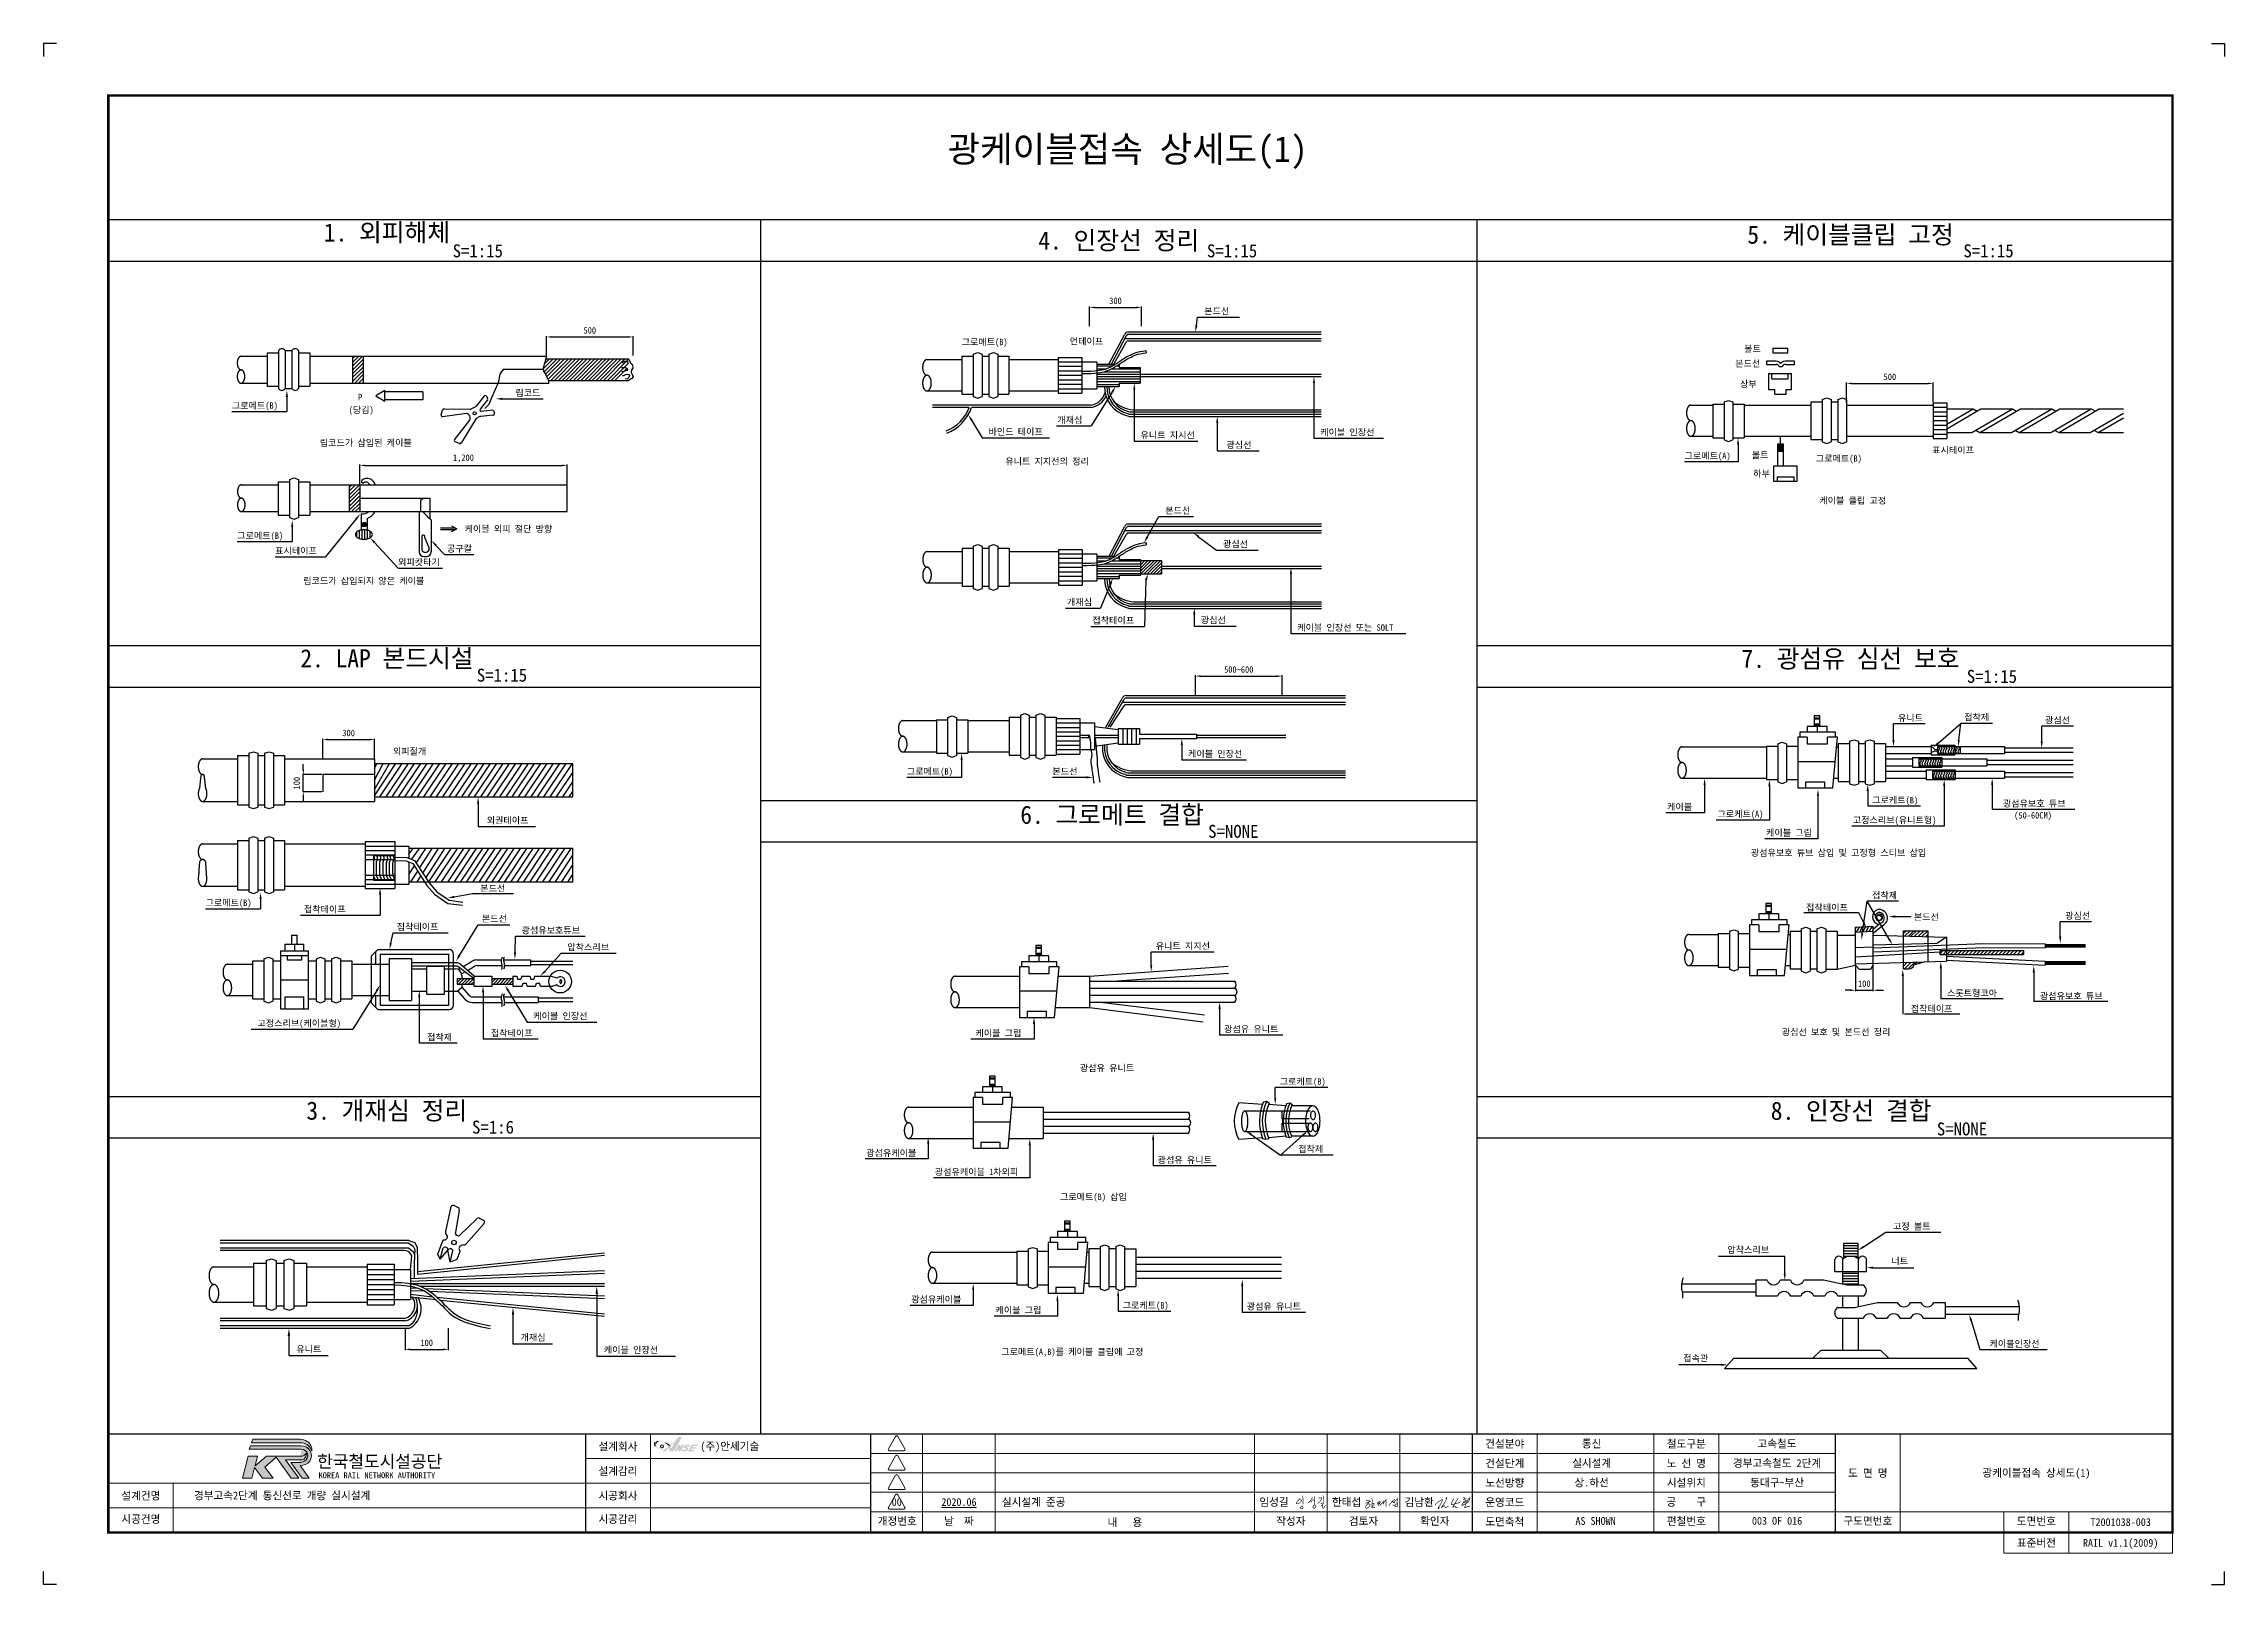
# Paper-space layout '배치1' of a CAD drawing. Extents: x 0 to 841, y 0 to 594.
# The model-space entities are those that its viewports show. They can reach past a viewport. Long polylines and large blocks are cut down to what shows.
import ezdxf
from ezdxf.enums import TextEntityAlignment as Align

# ---------------------------------------------------------------- set-up
doc = ezdxf.new("R2010")
doc.units = 0
doc.header["$LTSCALE"] = 10
doc.linetypes.add('CENTER', pattern=[2, 1.25, -0.25, 0.25, -0.25])
for name, color, linetype in [('TN-CABL', 4, 'Continuous'), ('TN-CUTL', 1, 'CENTER'), ('TN-DIMS', 1, 'Continuous'), ('TN-LEAL', 1, 'Continuous'), ('TN-LEAT', 3, 'Continuous'), ('TN-LIN2', 3, 'Continuous'), ('TN-TEX1', 6, 'Continuous'), ('TN-TEXT', 3, 'Continuous'), ('TX-PAPR', 2, 'Continuous')]:
    doc.layers.add(name, color=color, linetype=linetype)
doc.layers.add('TX-BORD', color=7, linetype='Continuous', lineweight=0)
doc.layers.get('TX-PAPR').freeze()
doc.styles.add('D', font='GulimChe.ttf')
doc.styles.add('KORAIL', font='GulimChe.ttf')
doc.styles.add('TB_TEXT', font='GulimChe.ttf')
doc.styles.add('TB_WBTXT', font='GulimChe.ttf')
doc.dimstyles.new('D', dxfattribs={"dimtxt": 2.5, "dimasz": 2.5, "dimexe": 1.25, "dimexo": 2, "dimgap": 1, "dimtad": 1, "dimdec": 0, "dimtxsty": 'D', "dimcen": 2.5, "dimclrd": 1, "dimclre": 1, "dimclrt": 7, "dimadec": 0, "dimazin": 0, "dimtfac": 1, "dimtdec": 0, "dimtmove": 0, "dimatfit": 3, "dimfxl": 0, "dimarcsym": 0})

psp = doc.layouts.new('배치1')

msp = doc.modelspace()

# ---------------------------------------------------------------- texts
at = {"layer": 'TN-LEAT', "style": 'D'}
for s, height, p in [('본드선', 37.5, (5034.9, 1355)), ('립코드', 37.5, (1050.2, 882.8)), ('P', 37.5, (140.3, 858.6)), ('그로메트(B)', 37.5, (-589.6, 809.1)), ('(당김)', 37.5, (85.7, 783.9)), ('개재심', 37.5, (4185.1, 725.9)), ('바인드 테이프', 37.5, (3786.8, 657.8)), ('유니트 지시선', 37.5, (4666.4, 638.1)), ('케이블 인장선', 37.5, (5705.8, 654.9)), ('광심선', 37.5, (5163.1, 581.3)), ('그로메트(A)', 37.5, (7813.8, 518.5)), ('본드선', 37.5, (4809.4, 202.2)), ('케이블 외피 절단 방향', 37.5, (756.6, 95.8)), ('그로메트(B)', 37.5, (-558.8, 57)), ('광심선', 37.5, (5143.7, 8.2)), ('표시테이프', 37.5, (-339.7, -30.8)), ('공구칼', 37.5, (654.6, -18.3)), ('외피캇타기', 37.5, (371.4, -96.3)), ('개재심', 37.5, (4241.3, -327.2)), ('접착테이프', 37.5, (4387.8, -433)), ('광심선', 37.5, (5015.3, -430.9)), ('케이블 인장선 또는 SOLT', 37.5, (5572.8, -474.8)), ('유니트', 37.5, (9048.1, -997.3)), ('접착제', 37.5, (9430.8, -993)), ('광심선', 37.5, (9898.9, -1010.1)), ('케이블 인장선', 37.5, (4941.2, -1204.6)), ('그로메트(B)', 37.5, (3314.9, -1306.6)), ('본드선', 37.5, (4156.5, -1306.3)), ('그로케트(B)', 37.5, (8899, -1473)), ('광섬유보호 튜브', 37.5, (9655.1, -1492.3)), ('케이블', 37.5, (7712.3, -1511.1)), ('그로케트(A)', 37.5, (8003.7, -1553.2)), ('외권테이프', 37.5, (884.3, -1589.6)), ('고정스리브(유니트형)', 37.5, (8787.1, -1588.4)), ('(50-60CM)', 37.5, (9720.4, -1560.4)), ('케이블 그립', 37.5, (8284.8, -1661.1)), ('본드선', 37.5, (847.1, -1983)), ('접착제', 37.5, (8898.1, -2022.9)), ('그로메트(B)', 37.5, (-741.8, -2066)), ('접착테이프', 37.5, (-173.1, -2103.5)), ('접착테이프', 37.5, (8516.3, -2093.3)), ('본드선', 37.5, (855.9, -2158.3)), ('본드선', 37.5, (9139.9, -2148.6)), ('광심선', 37.5, (10015, -2140.9)), ('접착테이프', 37.5, (363.8, -2205)), ('광섬유보호튜브', 37.5, (1086.3, -2225.4)), ('압착스리브', 37.5, (1350.7, -2323.1)), ('유니트 지지선', 37.5, (4754.4, -2316.4)), ('스롯트형코아', 37.5, (9331.5, -2588.8)), ('광섬유보호 튜브', 37.5, (9869.3, -2605.4)), ('접착테이프', 37.5, (9122.3, -2678.9)), ('고정스리브(케이블형)', 37.5, (-441.6, -2763)), ('케이블 인장선', 37.5, (1153.6, -2721)), ('광섬유 유니트', 37.5, (5149.9, -2796.8)), ('접착제', 37.5, (539.2, -2843.5)), ('접착테이프', 37.5, (908.7, -2820.1)), ('케이블 그립', 37.5, (3711.4, -2820.3)), ('그로케트(B)', 37.5, (5471.7, -3100)), ('광섬유케이블', 37.5, (3080, -3513.1)), ('접착제', 37.5, (5578.2, -3490.4)), ('광섬유 유니트', 37.5, (4765.6, -3553.5)), ('광섬유케이블 1차외피', 37.5, (3476.4, -3622.4)), ('고정 볼트', 37.5, (9019.3, -3937.2)), ('압착스리브', 37.5, (8061, -4072.8)), ('너트', 37.5, (9009.6, -4138.2)), ('광섬유케이블', 37.5, (3340.1, -4359.8)), ('케이블 그립', 37.5, (3827.4, -4422.3)), ('그로케트(B)', 37.5, (4563.2, -4394.2)), ('광섬유 유니트', 37.5, (5280.9, -4400.2)), ('케이블인장선', 37.5, (9577.6, -4616.3)), ('접속관', 37.5, (7805.8, -4700)), ('개재심', 15, (728.6, -8480.6)), ('유니트', 15, (210, -8508)), ('케이블 인장선', 15, (921.5, -8509.6))]:
    msp.add_text(s, height=height, dxfattribs=at).set_placement(p)
at = {"layer": 'TN-TEX1', "style": 'D'}
for s, height, p in [('1. 외피해체', 105, (307.6, 1830.2)), ('5. 케이블클립 고정', 105, (8773.5, 1817.5)), ('4. 인장선 정리', 105, (4540.6, 1783.7)), ('S=1:15', 75, (832.7, 1722.6)), ('S=1:15', 75, (5196, 1722.6)), ('S=1:15', 75, (9572, 1722.6)), ('2. LAP 본드시설', 105, (307.6, -632.6)), ('7. 광섬유 심선 보호', 105, (8773.5, -634.9)), ('S=1:15', 75, (972.5, -731.3)), ('S=1:15', 75, (9591.5, -738.1)), ('6. 그로메트 결합 ', 105, (4535.9, -1536.7)), ('S=NONE', 75, (5203.3, -1634.4)), ('3. 개재심 정리', 105, (306.5, -3248.3)), ('8. 인장선 결합', 105, (8777.3, -3248.2)), ('S=1:6', 75, (920.9, -3344.9)), ('S=NONE', 75, (9418.6, -3355.3))]:
    msp.add_text(s, height=height, dxfattribs=at).set_placement(p, align=Align.MIDDLE)
at = {"layer": 'TN-TEXT', "style": 'D'}
for s, p in [('그로메트(B)', (3631.9, 1176.9)), ('언테이프', (4257, 1180.9)), ('볼트', (8158.4, 1136.5)), ('본드선', (8106.7, 1052.7)), ('상부', (8134.6, 933.3)), ('립코드가 삽입된 케이블', (-80.9, 594.4)), ('볼트', (8202.3, 523.1)), ('표시테이프', (9246.3, 551.1)), ('유니트 지지선의 정리', (3884.5, 486.4)), ('그로메트(B)', (8573.1, 503.2)), ('하부', (8210.4, 415.5)), ('케이블 클립 고정', (8593, 260.1)), ('림코드가 삽입되지 않은 케이블', (-177.2, -204.2)), ('외피절개', (341.2, -1190.3)), ('광섬유보호 튜브 삽입 및 고정형 스티브 삽입', (8196.7, -1776.7)), ('광심선 보호 및 본드선 정리', (8376.1, -2813.4)), ('광섬유 유니트', (4315.8, -3021.8)), ('그로메트(B) 삽입', (4200.7, -3766.5)), ('그로메트(A,B)를 케이블 클립에 고정', (3860.9, -4662.8))]:
    msp.add_text(s, height=37.5, dxfattribs=at).set_placement(p)

# ---------------------------------------------------------------- blocks, each defined once
blk = doc.blocks.new('CXGLOGO-UNIT-KRNA-COLOR')
h = blk.add_hatch(color=166)
edge = h.paths.add_edge_path()
edge.add_arc((15.3, 4.2), 10, 59.195, 87.6904)
edge.add_line((15.7, 14.2), (-14.6, 14.2))
edge.add_line((-14.6, 14.2), (-15.4, 11.9))
edge.add_line((-15.4, 11.9), (17.3, 11.9))
edge.add_arc((16.4, 4.8), 7.13, 14.4338, 82.8523, ccw=False)
edge.add_arc((17.2, 7.5), 6.18, 351.2788, 418.625)
h = blk.add_hatch(color=166)
edge = h.paths.add_edge_path()
edge.add_line((-17.6, 3.4), (-11.6, 3.4))
edge.add_line((-11.6, 3.4), (-13.1, -2.8))
edge.add_line((-13.1, -2.8), (-5.8, 3.4))
edge.add_line((-5.8, 3.4), (16.9, 3.4))
edge.add_arc((16.5, 6.7), 3.37, 277.1672, 339.2536)
edge.add_arc((16.5, 4.5), 3.37, -86.0611, 17.644, ccw=False)
edge.add_line((16.7, 1.1), (6.4, 1.1))
edge.add_line((6.4, 1.1), (15, -10.7))
edge.add_line((15, -10.7), (10.1, -10.7))
edge.add_line((10.1, -10.7), (0.4, 2.7))
edge.add_line((0.4, 2.7), (-6.9, -3.7))
edge.add_line((-6.9, -3.7), (-1.4, -10.8))
edge.add_line((-1.4, -10.8), (-8.3, -10.8))
edge.add_line((-8.3, -10.8), (-13.5, -4))
edge.add_line((-13.5, -4), (-15.1, -10.8))
edge.add_line((-15.1, -10.8), (-21.2, -10.8))
edge.add_line((-21.2, -10.8), (-17.6, 3.4))
h = blk.add_hatch(color=46)
edge = h.paths.add_edge_path()
edge.add_arc((15.4, 5.5), 6.16, 269.178, 301.5498, ccw=False)
edge.add_line((15.3, -0.7), (9.8, -0.7))
edge.add_line((9.8, -0.7), (17.2, -10.8))
edge.add_line((17.2, -10.8), (21.7, -10.8))
edge.add_line((21.7, -10.8), (15.9, -2.7))
edge.add_arc((15.5, 6.1), 8.86, 272.286, 317.0312)
edge.add_arc((16.8, 3.7), 6.34, 325.2805, 452.1314)
edge.add_line((16.5, 10), (-16, 10))
edge.add_line((-16, 10), (-16.8, 7.8))
edge.add_line((-16.8, 7.8), (16.6, 7.8))
edge.add_arc((16.8, 3.8), 3.99, -62.7193, 92.2922, ccw=False)
at = {"color": 166}
for points in [[(20.4, 12.8, 0.12498), (15.7, 14.2), (-14.6, 14.2), (-15.4, 11.9), (17.3, 11.9, -0.307728), (23.3, 6.6, 0.302614)], [(-17.6, 3.4), (-11.6, 3.4), (-13.1, -2.8), (-5.8, 3.4), (16.9, 3.4, 0.27773), (19.7, 5.5, -0.486141), (16.7, 1.1), (6.4, 1.1), (15, -10.7), (10.1, -10.7), (0.4, 2.7), (-6.9, -3.7), (-1.4, -10.8), (-8.3, -10.8), (-13.5, -4), (-15.1, -10.8), (-21.2, -10.8)]]:
    blk.add_lwpolyline(points, format="xyb", close=True, dxfattribs=at)
at = {"color": 46}
blk.add_lwpolyline([(18.6, 0.2, -0.142195), (15.3, -0.7), (9.8, -0.7), (17.2, -10.8), (21.7, -10.8), (15.9, -2.7, 0.197757), (22, 0.1, 0.61792), (16.5, 10), (-16, 10), (-16.8, 7.8), (16.6, 7.8, -0.802668)], format="xyb", close=True, dxfattribs=at)
blk = doc.blocks.new('CXGLOGO-KRNA-COLOR')
blk.add_blockref('CXGLOGO-UNIT-KRNA-COLOR', (0, 0))
at = {"color": 166, "style": 'KORAIL'}
for s, height, p in [('한국철도시설공단', 8, (26.8, -4)), ('KOREA RAIL NETWORK AUTHORITY', 3.75, (27.7, -10.8))]:
    blk.add_text(s, height=height, dxfattribs=at).set_placement(p)
blk = doc.blocks.new('TXBLKA1-KRNAH')
at = {"layer": 'TX-BORD'}
h = blk.add_hatch(color=5, dxfattribs=at)
h.paths.add_polyline_path([(241.41, 53.44, 0.096425), (239.85, 54.59, 0.1233), (237.07, 55.37, 0.107959), (236.18, 55.25, 0.147974), (235.63, 54.71, 0.146771), (235.6, 53.86, 0.166867), (235.92, 53.32, 0.084002), (237.3, 52.29, 0.125004), (238.6, 51.98, 0.324316), (238.9, 52.16, 0.181232), (238.8, 52.77, -0.176206), (238.41, 52.66, -0.165955), (238.43, 52.37, -0.236091), (238.11, 52.27, -0.163197), (237.2, 52.6, -0.211159), (236.11, 54.03, -0.492063), (237.15, 55.14, -0.264032), (241.01, 53.12, -0.023302), (238.51, 51.28), (239.75, 51.28, 0.034752), (241.24, 52.65, -0.038457), (241.29, 51.28), (242.97, 51.28), (246.25, 56.8), (244.88, 56.8, -0.036327)])
h.paths.add_polyline_path([(242.08, 52.46), (241.66, 53.16, 0.03885), (244.06, 55.69)], flags=16)
h = blk.add_hatch(color=3, dxfattribs=at)
h.paths.add_polyline_path([(244.79, 51.28), (245.61, 51.28), (247.14, 53.85), (246.32, 53.85), (245.64, 52.71), (245.64, 53.85), (244.83, 53.85), (243.3, 51.28), (244.11, 51.28), (244.79, 52.43)])
h.paths.add_polyline_path([(247.73, 51.85, -0.206701), (247.2, 51.81, -0.316027), (247.06, 51.95, -0.031225), (247.06, 52.07), (246.36, 52.07, 0.483426), (246.52, 51.35, 0.203838), (248.04, 51.43, 0.079762), (248.43, 51.8, 0.172378), (248.58, 52.3, 0.221594), (248.3, 52.81, 0.038449), (247.87, 53.02, -0.563174), (247.89, 53.34, -0.276773), (248.29, 53.37, -0.312628), (248.42, 53.08), (249.21, 53.08, 0.143901), (249.17, 53.48, 0.169249), (248.83, 53.82, 0.119216), (248.04, 53.89, 0.167621), (247.24, 53.47, 0.258991), (246.94, 52.74, 0.208246), (247.3, 52.44, -0.022645), (247.74, 52.2, -0.588103)])
h.paths.add_polyline_path([(249.56, 51.83), (249.82, 52.27), (251.36, 52.27), (251.72, 52.86), (250.18, 52.86), (250.44, 53.3), (251.98, 53.3), (252.31, 53.85), (250, 53.85), (248.47, 51.28), (250.78, 51.28), (251.1, 51.83)])
h.paths.add_polyline_path([(239.05, 53.25, 1), (237.87, 53.25, 1)])
at = {"layer": 'DEFPOINTS', "color": 1}
blk.add_line((836, 594), (841, 594), dxfattribs=at)
for points in [[(5, 594), (0, 594), (0, 589)], [(836, 594), (841, 594), (841, 589)], [(5, 0), (0, 0), (0, 5)], [(836, 0), (841, 0), (841, 5)]]:
    blk.add_lwpolyline(points, dxfattribs=at)
at = {"layer": 'TX-BORD'}
for p, q in [((234, 20), (234, 58)), ((319, 50.5), (549.5, 50.5)), ((339, 20), (339, 58)), ((367, 20), (367, 58)), ((467, 20), (467, 58)), ((495, 20), (495, 58)), ((523, 20), (523, 58)), ((549.5, 50.5), (691, 50.5)), ((576, 20), (576, 58)), ((621, 20), (621, 58)), ((646, 20), (646, 58)), ((716, 20), (716, 58)), ((209, 48.5), (319, 48.5)), ((319, 43), (549.5, 43)), ((549.5, 43), (691, 43)), ((25, 39), (319, 39)), ((50, 20), (50, 39)), ((319, 35.5), (549.5, 35.5)), ((549.5, 35.5), (691, 35.5)), ((25, 29.5), (319, 29.5)), ((319, 28), (691, 28)), ((453.5, 28), (373, 28)), ((821, 28), (691, 28)), ((756, 20), (756, 28)), ((781, 12), (781, 28))]:
    blk.add_line(p, q, dxfattribs=at)
at = {"layer": 'TX-BORD', "const_width": 1}
blk.add_lwpolyline([(821, 20), (25, 20), (25, 574), (821, 574)], close=True, dxfattribs=at)
at = {"layer": 'TX-BORD'}
for points, const_width in [([(25, 58), (821, 58)], 0.5), ([(209, 20), (209, 58)], 0.5), ([(209, 20), (209, 58)], 0.5), ([(319, 20), (319, 58)], 0.5), ([(551, 20), (551, 58)], 0.5), ([(691, 20), (691, 58)], 0.5), ([(489.16, 32.47), (490.23, 32.6)], 0.24), ([(510.02, 32.43), (511.22, 32.3), (511.29, 32.17), (511.29, 31.91), (509.68, 31.25), (511.29, 31.91), (511.93, 32.15), (511.29, 31.91), (510.45, 30.87), (510.06, 30.25), (509.86, 29.88), (509.82, 29.64), (509.85, 29.48), (509.94, 29.38), (510.07, 29.35), (510.38, 29.36), (511.09, 29.84), (511.32, 30.09), (511.53, 30.37), (511.52, 30.66), (511.47, 30.83), (511.33, 30.95), (511.02, 30.99), (510.45, 30.87)], 0.24), ([(511.96, 33.12), (512.32, 32.9), (512.39, 32.4), (512.31, 31.14), (512.21, 29.77), (512.24, 29.56), (512.39, 29.52), (512.61, 29.55), (512.95, 29.62), (513.48, 29.76)], 0.24), ([(512.31, 31.14), (512.99, 31.2), (513.13, 31.16), (513.03, 30.78), (512.21, 29.77)], 0.24), ([(514.32, 31.57), (514.59, 31.64), (515.5, 32.11), (514.59, 31.64), (514.69, 31.19), (514.15, 30.85), (514.69, 31.19), (515.47, 31.61), (514.75, 30.62), (514.93, 30.41), (515.2, 30.4), (515.62, 30.7), (516.67, 31.8), (516.69, 32.23), (516.67, 31.8), (516.66, 31.21), (517.64, 32.57), (517.67, 29.98)], 0.24), ([(521.05, 32.83), (519.79, 31.7), (518.83, 30.43), (519.79, 31.7), (520.42, 32.27), (520.32, 31.82), (520.41, 31.55), (520.64, 31.46), (521, 31.65), (520.94, 31.92), (522.01, 32.93), (522.02, 33.4), (522.01, 32.93), (521.99, 31.92), (521.99, 31.59), (521.7, 31.85), (521.99, 31.59), (522.08, 31.07), (522.06, 30.3), (521.97, 30), (521.58, 29.93), (521.29, 29.99), (521.13, 30.2), (521.17, 30.65), (521.36, 30.97), (521.77, 31.01), (522.08, 31)], 0.24), ([(521.15, 30.43), (520.87, 30.43), (520.47, 30.53), (520.28, 30.68)], 0.24)]:
    blk.add_lwpolyline(points, dxfattribs=dict(at, const_width=const_width))
for points in [[(328.58, 57.05), (325.78, 52.19, 0.57735), (326.17, 51.52), (331.78, 51.52, 0.57735), (332.17, 52.19), (329.36, 57.05, 0.57735)], [(328.58, 49.55), (325.78, 44.69, 0.57735), (326.17, 44.02), (331.78, 44.02, 0.57735), (332.17, 44.69), (329.36, 49.55, 0.57735)], [(328.58, 42.05), (325.78, 37.19, 0.57735), (326.17, 36.52), (331.78, 36.52, 0.57735), (332.17, 37.19), (329.36, 42.05, 0.57735)], [(328.58, 34.55), (325.78, 29.69, 0.57735), (326.17, 29.02), (331.78, 29.02, 0.57735), (332.17, 29.69), (329.36, 34.55, 0.57735)]]:
    blk.add_lwpolyline(points, format="xyb", close=True, dxfattribs=at)
at = {"layer": 'TX-BORD', "const_width": 0.24}
for points in [[(485.57, 34.24, -0.031521), (485.64, 32.12, 0.015452), (485.64, 30.85, 0.488947)], [(489.3, 33.6, -0.116912), (488.11, 31.72, -0.245276), (487.54, 31.55, -2.571837)], [(490.15, 33.87, -0.089273), (490.12, 31.67, 0.068943), (490.06, 30.69, 0.261353)], [(493.32, 34.22, -0.102288), (493.6, 33.42, -0.080289), (493.6, 33.07, 0.066761), (493.58, 32.62, -0.06278), (493.53, 31.56, 8.85417)], [(547.43, 33.59, -0.145348), (547.88, 33.43, -0.307225), (547.95, 33.23, -0.212679), (547.38, 32.49, -0.113681), (548.62, 33.04, -0.266507), (548.74, 33, -3.538723)], [(484.54, 33.09, 0.071134), (483.15, 31.48, 0.394214), (483.21, 31.1, 0.224261), (483.52, 31.04, 0.193438), (484.97, 32.08, 0.544983), (484.67, 32.72, 0.066146), (484.03, 32.72, 27.196208)], [(484.41, 29.84, 0.02121), (484.98, 29.12, 0.409369), (485.14, 29.11, -0.211811), (485.49, 29.21, 0.416377), (485.62, 29.3, 0.123643), (485.54, 30.12, 0.523631), (485.28, 30.19, -0.072983), (484.51, 29.7, 0.005941)], [(488.57, 32.27, -0.142438), (489.07, 31.68, 5.949847)], [(490.05, 30.54, 0.235154), (489.49, 29.9, 0.345857), (489.7, 29.41, 0.306746), (490.2, 29.45, 0.103095), (490.63, 29.98, 0.395571), (490.49, 30.5, 0.242915), (490.05, 30.54, 6.064713)], [(491.55, 33.36, 0.139976), (491.83, 33.26, 0.096355), (492.64, 33.37, -0.240321), (492.85, 33.34, -0.353191), (492.93, 33.05, -0.157335), (491.33, 31.22, -6.381378)], [(492.46, 31.11), (493.22, 31.4, -0.375176), (493.45, 31.31, -0.266244), (493.45, 31.13, -0.042219), (493.07, 30.6, -0.159939), (492.63, 30.34, -0.171647), (493.2, 30.37, -0.458058), (493.29, 30.17, 0.159326), (493.23, 29.58, 0.227707), (493.39, 29.37, 0.407988), (493.73, 29.47, -0.001483), (493.89, 29.78, 0.004186), (494.14, 30.24, -0.100484), (494.33, 30.47, -0.346277)], [(536.7, 30.48, -0.382901), (536.65, 30.71, -0.12512), (539.4, 32.69, -0.474239), (539.59, 32.59, -0.046113), (537.92, 29.73, 0.151113), (537.77, 29.29, 0.58991), (537.88, 29.22, 0.096338), (538.33, 29.72, 2.196927)], [(540.73, 33.09, -0.071383), (541.05, 33.41, -0.346917), (541.16, 33.41, -0.258278), (541.18, 33.35, -0.079918), (541.06, 32.96, -0.048596), (539.06, 29.69, 0.947427), (539.13, 29.64, -0.022437), (540.04, 30.36, -0.344585), (540.2, 30.35, -0.12284), (540.25, 30.29, 0.011347), (540.43, 29.85, 0.194638), (540.6, 29.69, 0.189435), (540.9, 29.69, 0.009404), (541.84, 30.24, 3.287276)], [(543.84, 33.07, 0.030212), (542.85, 31.06, 0.575113), (543.08, 30.76, 0.043168), (545.96, 31.58, 0.237594), (546.32, 31.98, 1.260425)], [(545.61, 33.11, 0.150889), (545.13, 32.65, 0.025288), (543.37, 29.61), (544.07, 30.23, -0.448359), (544.33, 30.16, 0.073819), (544.59, 29.67, 0.359456), (544.94, 29.59, 0.031982), (545.26, 29.77, 3.102048)], [(547.6, 31.85, 0.23976), (547.57, 31.5, 0.345796), (547.69, 31.43, 0.195352), (548.64, 32.18, 0.393888), (548.6, 32.35, 0.293784), (548.35, 32.35, 0.099623), (547.44, 31.43, 0.02205), (546.93, 30.69, 0.380988), (546.98, 30.44, 0.18866), (547.1, 30.41), (549.22, 31.59, 0.122154), (549.44, 31.8), (550.04, 33.22, 0.396041), (549.99, 33.36, 0.224142), (549.88, 33.36, 0.078358), (549.02, 32.08), (547.95, 29.67, 0.444285), (547.97, 29.61), (548.29, 29.6, 0.179185), (548.5, 29.67), (549.15, 30.07, -0.135616), (549.34, 30.12), (550.04, 30.11)]]:
    blk.add_lwpolyline(points, format="xyb", dxfattribs=at)
at = {"layer": 'TX-BORD'}
blk.add_lwpolyline([(821, 20), (821, 12), (756, 12), (756, 20)], close=True, dxfattribs=at)
at = {"layer": 'TX-BORD', "color": 3}
blk.add_circle((238.46, 53.25), 0.594, dxfattribs=at)
at = {"layer": 'TX-BORD', "color": 5}
for centre, radius, start, end in [((237.04, 54.23), 1.49, 161.17216, 194.57108), ((236.55, 54.06), 0.967, 192.10036, 229.99429), ((237.06, 54.19), 0.96, 84.64387, 189.44431), ((237.68, 50.02), 5.06, 42.58477, 64.6157)]:
    blk.add_arc(centre, radius, start, end, dxfattribs=at)
at = {"layer": 'TX-BORD', "xscale": 0.6, "yscale": 0.6}
blk.add_blockref('CXGLOGO-KRNA-COLOR', (89.41, 47.41), dxfattribs=at)
at = {"layer": 'TX-BORD', "style": 'TB_TEXT'}
for s, p in [('설계회사', (221.5, 53.25)), ('건설분야', (563.5, 54.25)), ('철도구분', (633.5, 54.25)), ('설계감리', (221.5, 43.75)), ('건설단계', (563.5, 46.75)), ('노 선 명', (633.5, 46.75)), ('도 면 명', (703.5, 43)), ('설계건명', (37.5, 34.25)), ('시공회사', (221.5, 34.25)), ('노선방향', (563.5, 39.25)), ('시설위치', (633.5, 39.25)), ('시공건명', (37.5, 25.25)), ('시공감리', (221.5, 25.25)), ('개정번호', (329.21, 24.5)), ('날  짜', (353, 24.5)), ('내   용', (417, 24)), ('작성자', (481, 24.5)), ('검토자', (509, 24.5)), ('확인자', (536.5, 24.5)), ('운영코드', (563.5, 31.75)), ('도면축척', (563.5, 24.25)), ('공    구', (633.5, 31.75)), ('편철번호', (633.5, 24.5)), ('구도면번호', (703.5, 24.51)), ('도면번호', (768.5, 24.51))]:
    blk.add_text(s, height=3, dxfattribs=at).set_placement(p, align=Align.MIDDLE)
blk.add_text('표준버전', height=3, dxfattribs=at).set_placement((768.5, 16), align=Align.MIDDLE_CENTER)
at = {"layer": 'TX-BORD', "style": 'TB_TEXT', "flags": 1}
blk.add_attdef('TD_CLASSCODE', text='', height=3, dxfattribs=at).set_placement((25, 577.54), align=Align.MIDDLE_LEFT)
at = {"layer": 'TX-BORD'}
for tag, height, style, p in [('TB_MTITIL', 10, 'TB_WBTXT', (418, 553.33)), ('TB_STITL', 7, 'TB_WBTXT', (418, 538.33)), ('TR_RNUM4', 3, 'TB_TEXT', (329, 54.25)), ('TR_RDAT4', 3, 'TB_TEXT', (353, 54.25)), ('TD_FIELD', 3, 'TB_TEXT', (597, 54.25)), ('TD_RLCLASS', 3, 'TB_TEXT', (668.5, 54.25)), ('TD_DNAME_TOP', 3, 'TB_TEXT', (768.5, 48.98)), ('TR_RNUM3', 3, 'TB_TEXT', (329, 46.75)), ('TR_RDAT3', 3, 'TB_TEXT', (353, 46.75)), ('TD_CSTEP', 3, 'TB_TEXT', (597, 46.75)), ('TD_RLNAME', 3, 'TB_TEXT', (668.5, 46.75)), ('TD_DNAME_MAIN', 3, 'TB_TEXT', (768.5, 43)), ('TR_RNUM2', 3, 'TB_TEXT', (329, 39.25)), ('TR_RDAT2', 3, 'TB_TEXT', (353, 39.25)), ('TD_DIRCODE', 3, 'TB_TEXT', (597, 39.25)), ('TD_RLSECT', 3, 'TB_TEXT', (668.5, 39.25)), ('TD_DNAME_BOT', 3, 'TB_TEXT', (768.5, 36.98)), ('TR_RNUM1', 3, 'TB_TEXT', (329, 31.75)), ('TR_RDAT1', 3, 'TB_TEXT', (353, 31.75)), ('TD_SYSCODE', 3, 'TB_TEXT', (597, 31.75)), ('SCALE', 3, 'TB_TEXT', (598.5, 24.45)), ('TD_CSECT', 3, 'TB_TEXT', (668.5, 31.75)), ('TD_DWGNO', 3, 'TB_TEXT', (668.5, 24.5)), ('TD_DWGCODE_PREV', 3, 'TB_TEXT', (736, 24)), ('TD_DWGCODE', 3, 'TB_TEXT', (801, 24)), ('TD_VERSION', 3, 'TB_TEXT', (801, 16))]:
    blk.add_attdef(tag, text='', height=height, dxfattribs=dict(at, style=style)).set_placement(p, align=Align.MIDDLE_CENTER)
at = {"layer": 'TX-BORD', "style": 'TB_TEXT'}
for tag, p in [('TD_DCOMP', (253.27, 53.25)), ('TR_RCON4', (369.52, 54.25)), ('TR_DGN4', (468.83, 54.25)), ('TR_CHK4', (496.83, 54.25)), ('TR_APP4', (524.83, 54.25)), ('TD_DSCCOMP', (253.27, 43.75)), ('TR_RCON3', (369.52, 46.75)), ('TR_DGN3', (468.83, 46.75)), ('TR_CHK3', (496.83, 46.75)), ('TR_APP3', (524.83, 46.75)), ('TD_DNAME', (58, 34.25)), ('TD_CCOMP', (253.27, 34.25)), ('TR_RCON2', (369.52, 39.25)), ('TR_DGN2', (468.83, 39.25)), ('TR_CHK2', (496.83, 39.25)), ('TR_APP2', (524.83, 39.25)), ('TD_CNAME', (58, 25.15)), ('TD_CSCOMP', (253.27, 25.25)), ('TR_RCON1', (369.52, 31.75)), ('TR_DGN1', (468.83, 31.75)), ('TR_CHK1', (496.83, 31.75)), ('TR_APP1', (524.83, 31.75))]:
    blk.add_attdef(tag, text='', height=3, dxfattribs=at).set_placement(p, align=Align.MIDDLE_LEFT)
blk = doc.blocks.new('*D3')
at = {"layer": 'DEFPOINTS', "color": 0}
for p in [(461.7, -8450.4), (561.7, -8450.4), (561.7, -8501)]:
    blk.add_point(p, dxfattribs=at)
at = {"layer": 'TN-DIMS', "color": 1, "lineweight": -2}
for p, q in [((461.7, -8452.2), (461.7, -8502.8)), ((561.7, -8452.2), (561.7, -8502.8)), ((473.7, -8501), (549.7, -8501))]:
    blk.add_line(p, q, dxfattribs=at)
at = {"layer": 'TN-DIMS', "color": 1}
for points in [[(473.7, -8499), (473.7, -8503), (461.7, -8501)], [(549.7, -8499), (549.7, -8503), (561.7, -8501)]]:
    blk.add_solid(points, dxfattribs=at)
at = {"layer": 'TN-DIMS', "color": 3, "insert": (511.7, -8485.8), "char_height": 15, "attachment_point": 5, "style": 'D'}
blk.add_mtext('100', dxfattribs=at)
blk = doc.blocks.new('*D4')
at = {"layer": 'DEFPOINTS', "color": 0}
for p in [(4671.8, 1395.5), (4371.7, 1283.5), (4671.8, 1283.5)]:
    blk.add_point(p, dxfattribs=at)
at = {"layer": 'TN-DIMS', "color": 1, "lineweight": -2}
for p, q in [((4371.7, 1288), (4371.7, 1400)), ((4401.7, 1395.5), (4641.8, 1395.5)), ((4671.8, 1288), (4671.8, 1400))]:
    blk.add_line(p, q, dxfattribs=at)
at = {"layer": 'TN-DIMS', "color": 1}
for points in [[(4401.7, 1400.5), (4401.7, 1390.5), (4371.7, 1395.5)], [(4641.8, 1400.5), (4641.8, 1390.5), (4671.8, 1395.5)]]:
    blk.add_solid(points, dxfattribs=at)
at = {"layer": 'TN-DIMS', "color": 3, "insert": (4521.8, 1433.4), "char_height": 37.5, "attachment_point": 5, "style": 'D'}
blk.add_mtext('300', dxfattribs=at)
blk = doc.blocks.new('*D5')
at = {"layer": 'DEFPOINTS', "color": 0}
for p in [(5484.9, -736.6), (4984.5, -848.6), (5484.9, -848.6)]:
    blk.add_point(p, dxfattribs=at)
at = {"layer": 'TN-DIMS', "color": 1, "lineweight": -2}
for p, q in [((4984.5, -844.1), (4984.5, -732.1)), ((5014.5, -736.6), (5454.9, -736.6)), ((5484.9, -844.1), (5484.9, -732.1))]:
    blk.add_line(p, q, dxfattribs=at)
at = {"layer": 'TN-DIMS', "color": 1}
for points in [[(5014.5, -731.6), (5014.5, -741.6), (4984.5, -736.6)], [(5454.9, -731.6), (5454.9, -741.6), (5484.9, -736.6)]]:
    blk.add_solid(points, dxfattribs=at)
at = {"layer": 'TN-DIMS', "color": 3, "insert": (5234.7, -698.7), "char_height": 37.5, "attachment_point": 5, "style": 'D'}
blk.add_mtext('500~600', dxfattribs=at)
blk = doc.blocks.new('*X1')
at = {"color": 0}
for p, q in [((161.85, 132.15), (166.67, 136.97)), ((161.85, 133.56), (165.25, 136.97)), ((161.85, 134.98), (163.84, 136.97)), ((161.85, 136.39), (162.43, 136.97)), ((162.08, 130.97), (168.08, 136.97)), ((163.5, 130.97), (169.5, 136.97)), ((164.91, 130.97), (170.91, 136.97)), ((166.33, 130.97), (171.32, 135.96)), ((167.74, 130.97), (171.32, 134.55)), ((169.15, 130.97), (171.32, 133.14)), ((170.57, 130.97), (171.32, 131.72))]:
    blk.add_line(p, q, dxfattribs=at)
blk = doc.blocks.new('*X2')
at = {"color": 0}
for p, q in [((349.09, 173.72), (350.4, 175.04)), ((350.32, 173.54), (351.82, 175.04)), ((351.73, 173.54), (353.23, 175.04)), ((353.15, 173.54), (354.65, 175.04)), ((354.56, 173.54), (356.06, 175.04)), ((355.97, 173.54), (357.47, 175.04)), ((357.39, 173.54), (358.89, 175.04)), ((358.8, 173.54), (360.3, 175.04)), ((360.22, 173.54), (361.72, 175.04)), ((361.63, 173.54), (363.13, 175.04)), ((363.05, 173.54), (364.55, 175.04)), ((364.46, 173.54), (365.96, 175.04)), ((365.87, 173.54), (367.37, 175.04)), ((367.29, 173.54), (368.79, 175.04)), ((368.7, 173.54), (370.2, 175.04)), ((370.12, 173.54), (371.62, 175.04)), ((371.53, 173.54), (373.03, 175.04)), ((372.94, 173.54), (374.44, 175.04)), ((374.36, 173.54), (375.86, 175.04)), ((375.77, 173.54), (377.27, 175.04)), ((377.19, 173.54), (378.69, 175.04)), ((378.6, 173.54), (380.1, 175.04)), ((380.02, 173.54), (380.95, 174.48))]:
    blk.add_line(p, q, dxfattribs=at)
blk = doc.blocks.new('*D6')
at = {"layer": 'DEFPOINTS', "color": 0}
for p in [(8803.1, -2407.8), (8903.5, -2407.8), (8903.5, -2553.2)]:
    blk.add_point(p, dxfattribs=at)
at = {"layer": 'TN-DIMS', "color": 1, "lineweight": -2}
for p, q in [((8803.1, -2412.3), (8803.1, -2557.7)), ((8903.5, -2412.3), (8903.5, -2557.7)), ((8773.1, -2553.2), (8743.1, -2553.2)), ((8803.1, -2553.2), (8903.5, -2553.2)), ((8933.5, -2553.2), (8963.5, -2553.2))]:
    blk.add_line(p, q, dxfattribs=at)
at = {"layer": 'TN-DIMS', "color": 1}
for points in [[(8773.1, -2548.2), (8773.1, -2558.2), (8803.1, -2553.2)], [(8933.5, -2548.2), (8933.5, -2558.2), (8903.5, -2553.2)]]:
    blk.add_solid(points, dxfattribs=at)
at = {"layer": 'TN-DIMS', "color": 3, "insert": (8853.3, -2515.2), "char_height": 37.5, "attachment_point": 5, "style": 'D'}
blk.add_mtext('100', dxfattribs=at)
blk = doc.blocks.new('*D8')
at = {"layer": 'DEFPOINTS', "color": 0}
for p in [(1349.8, 481.8), (149.8, 369.8), (1349.8, 369.8)]:
    blk.add_point(p, dxfattribs=at)
at = {"layer": 'TN-DIMS', "color": 1, "lineweight": -2}
for p, q in [((149.8, 374.3), (149.8, 486.3)), ((179.8, 481.8), (1319.8, 481.8)), ((1349.8, 374.3), (1349.8, 486.3))]:
    blk.add_line(p, q, dxfattribs=at)
at = {"layer": 'TN-DIMS', "color": 1}
for points in [[(179.8, 486.8), (179.8, 476.8), (149.8, 481.8)], [(1319.8, 486.8), (1319.8, 476.8), (1349.8, 481.8)]]:
    blk.add_solid(points, dxfattribs=at)
at = {"layer": 'TN-DIMS', "color": 3, "insert": (749.8, 522.1), "char_height": 37.5, "attachment_point": 5, "style": 'D'}
blk.add_mtext('1,200', dxfattribs=at)
blk = doc.blocks.new('*D9')
at = {"layer": 'DEFPOINTS', "color": 0}
for p in [(235.7, -1103.5), (-64.3, -1215.5), (235.7, -1215.5)]:
    blk.add_point(p, dxfattribs=at)
at = {"layer": 'TN-DIMS', "color": 1, "lineweight": -2}
for p, q in [((-64.3, -1211), (-64.3, -1099)), ((-34.3, -1103.5), (205.7, -1103.5)), ((235.7, -1211), (235.7, -1099))]:
    blk.add_line(p, q, dxfattribs=at)
at = {"layer": 'TN-DIMS', "color": 1}
for points in [[(-34.3, -1098.5), (-34.3, -1108.5), (-64.3, -1103.5)], [(205.7, -1098.5), (205.7, -1108.5), (235.7, -1103.5)]]:
    blk.add_solid(points, dxfattribs=at)
at = {"layer": 'TN-DIMS', "color": 3, "insert": (85.7, -1065.6), "char_height": 37.5, "attachment_point": 5, "style": 'D'}
blk.add_mtext('300', dxfattribs=at)
blk = doc.blocks.new('*D10')
at = {"layer": 'DEFPOINTS', "color": 0}
for p in [(-176.5, -1305.9), (-64.5, -1305.9), (-64.5, -1405.8)]:
    blk.add_point(p, dxfattribs=at)
at = {"layer": 'TN-DIMS', "color": 1, "lineweight": -2}
for p, q in [((-176.5, -1275.9), (-176.5, -1245.9)), ((-69, -1305.9), (-181, -1305.9)), ((-176.5, -1405.8), (-176.5, -1305.9)), ((-69, -1405.8), (-181, -1405.8)), ((-176.5, -1435.8), (-176.5, -1465.8))]:
    blk.add_line(p, q, dxfattribs=at)
at = {"layer": 'TN-DIMS', "color": 1}
for points in [[(-181.5, -1275.9), (-171.5, -1275.9), (-176.5, -1305.9)], [(-181.5, -1435.8), (-171.5, -1435.8), (-176.5, -1405.8)]]:
    blk.add_solid(points, dxfattribs=at)
at = {"layer": 'TN-DIMS', "color": 3, "insert": (-214.5, -1355.8), "char_height": 37.5, "attachment_point": 5, "rotation": 90, "style": 'D'}
blk.add_mtext('100', dxfattribs=at)
blk = doc.blocks.new('*D11')
at = {"layer": 'DEFPOINTS', "color": 0}
for p in [(9251.4, 955.9), (8751.2, 843.9), (9251.4, 843.9)]:
    blk.add_point(p, dxfattribs=at)
at = {"layer": 'TN-DIMS', "color": 1, "lineweight": -2}
for p, q in [((8751.2, 848.4), (8751.2, 960.4)), ((9251.4, 848.4), (9251.4, 960.4)), ((8781.2, 955.9), (9221.4, 955.9))]:
    blk.add_line(p, q, dxfattribs=at)
at = {"layer": 'TN-DIMS', "color": 1}
for points in [[(8781.2, 960.9), (8781.2, 950.9), (8751.2, 955.9)], [(9221.4, 960.9), (9221.4, 950.9), (9251.4, 955.9)]]:
    blk.add_solid(points, dxfattribs=at)
at = {"layer": 'TN-DIMS', "color": 3, "insert": (9001.3, 993.8), "char_height": 37.5, "attachment_point": 5, "style": 'D'}
blk.add_mtext('500', dxfattribs=at)
blk = doc.blocks.new('*D7')
at = {"layer": 'DEFPOINTS', "color": 0}
for p in [(1730.9, 1224.7), (1230.9, 1112.7), (1730.9, 1112.7)]:
    blk.add_point(p, dxfattribs=at)
at = {"layer": 'TN-DIMS', "color": 1, "lineweight": -2}
for p, q in [((1230.9, 1117.2), (1230.9, 1229.2)), ((1260.9, 1224.7), (1700.9, 1224.7)), ((1730.9, 1117.2), (1730.9, 1229.2))]:
    blk.add_line(p, q, dxfattribs=at)
at = {"layer": 'TN-DIMS', "color": 1}
for points in [[(1260.9, 1229.7), (1260.9, 1219.7), (1230.9, 1224.7)], [(1700.9, 1229.7), (1700.9, 1219.7), (1730.9, 1224.7)]]:
    blk.add_solid(points, dxfattribs=at)
at = {"layer": 'TN-DIMS', "color": 3, "insert": (1480.9, 1262.6), "char_height": 37.5, "attachment_point": 5, "style": 'D'}
blk.add_mtext('500', dxfattribs=at)

# ---------------------------------------------------------------- dimensions: what is measured, and where the dimension line sits
at = {"layer": 'TN-DIMS'}
for base, p1, p2, picture, middle in [((4671.8, 1395.5), (4371.7, 1283.5), (4671.8, 1283.5), '*D4', (4521.8, 1433.4)), ((1730.9, 1224.7), (1230.9, 1112.7), (1730.9, 1112.7), '*D7', (1480.9, 1262.6)), ((9251.4, 955.9), (8751.2, 843.9), (9251.4, 843.9), '*D11', (9001.3, 993.8)), ((1349.8, 481.8), (149.8, 369.8), (1349.8, 369.8), '*D8', (749.8, 522.1)), ((235.7, -1103.5), (-64.3, -1215.5), (235.7, -1215.5), '*D9', (85.7, -1065.6))]:
    dim = msp.add_linear_dim(base=base, p1=p1, p2=p2, dimstyle='D', override={"dimscale": 15, "dimasz": 2, "dimexe": 0.3, "dimexo": 0.3, "dimgap": 1.25, "dimlunit": 6, "dimcen": 1, "dimclrt": 3, "dimtix": 1, "dimtmove": 2}, dxfattribs=at)
    dim.commit()
    dim.dimension.update_dxf_attribs({"geometry": picture, "text_midpoint": middle})
dim = msp.add_linear_dim(base=(5484.9, -736.6), p1=(4984.5, -848.6), p2=(5484.9, -848.6), text='500~600', dimstyle='D', override={"dimscale": 15, "dimasz": 2, "dimexe": 0.3, "dimexo": 0.3, "dimgap": 1.25, "dimlunit": 6, "dimcen": 1, "dimclrt": 3, "dimtix": 1, "dimtmove": 2}, dxfattribs=at)
dim.commit()
dim.dimension.update_dxf_attribs({"geometry": '*D5', "text_midpoint": (5234.7, -698.7)})
for base, p1, p2, angle, override, picture, middle in [((-176.5, -1305.9), (-64.5, -1405.8), (-64.5, -1305.9), 90, {"dimscale": 15, "dimasz": 2, "dimexe": 0.3, "dimexo": 0.3, "dimgap": 1.25, "dimlunit": 6, "dimcen": 1, "dimclrt": 3, "dimtix": 1, "dimtmove": 2}, '*D10', (-214.5, -1355.8)), ((8903.5, -2553.2), (8803.1, -2407.8), (8903.5, -2407.8), 180, {"dimscale": 15, "dimasz": 2, "dimexe": 0.3, "dimexo": 0.3, "dimgap": 1.25, "dimlunit": 6, "dimcen": 1, "dimclrt": 3, "dimtix": 1, "dimtmove": 2}, '*D6', (8853.3, -2515.2)), ((561.7, -8501), (461.7, -8450.4), (561.7, -8450.4), 180, {"dimscale": 6, "dimasz": 2, "dimexe": 0.3, "dimexo": 0.3, "dimgap": 1.25, "dimlunit": 6, "dimcen": 1, "dimclrt": 3, "dimtix": 1, "dimtmove": 2}, '*D3', (511.7, -8485.8))]:
    dim = msp.add_linear_dim(base=base, p1=p1, p2=p2, angle=angle, dimstyle='D', override=override, dxfattribs=at)
    dim.commit()
    dim.dimension.update_dxf_attribs({"geometry": picture, "text_midpoint": middle})

# ---------------------------------------------------------------- linework, layer by layer
at = {"layer": 'TN-CABL'}
for p, q in [((4483.9, 1067.7), (4572.9, 1237.6)), ((4497.7, 1067.7), (4585, 1233)), ((4578.3, 1215.5), (5712.1, 1215.5)), ((4597, 1254.2), (5712.1, 1254.2)), ((4597, 1241.3), (5712.1, 1241.3)), ((4511.5, 1067.7), (4584.1, 1194.2)), ((4596.1, 1202.5), (5712.1, 1202.5)), ((-536.8, 1112.7), (-385.2, 1112.7)), ((-385.2, 1133), (-385.2, 939.2)), ((-385.2, 1133), (-320.6, 1133)), ((-320.6, 1145.9), (-320.6, 926.3)), ((-281.8, 1145.9), (-281.8, 926.3)), ((-281.8, 1145.9), (-243.1, 1145.9)), ((-243.1, 1145.9), (-243.1, 926.3)), ((-204.3, 1145.9), (-204.3, 926.3)), ((-204.3, 1133), (-139.7, 1133)), ((-139.7, 1133), (-139.7, 939.2)), ((-139.7, 1112.7), (1230.9, 1112.7)), ((108.8, 1112.7), (108.8, 957.7)), ((108.8, 1099.2), (122.3, 1112.7)), ((108.8, 1077.3), (144.2, 1112.7)), ((108.8, 1055.4), (166.1, 1112.7)), ((108.8, 1112.7), (170.1, 1112.7)), ((170.1, 1112.7), (170.1, 957.7)), ((3633, 1112.9), (3633, 893.3)), ((3633, 1112.9), (3697.6, 1112.9)), ((3698.3, 1125.8), (3725.2, 1135)), ((3698.3, 1125.8), (3698.3, 880.4)), ((3725.2, 1135), (3750, 1125.8)), ((3750, 1125.8), (3750, 880.4)), ((3750, 1112.9), (3788.7, 1112.9)), ((3788.7, 1125.8), (3815.6, 1135)), ((3788.7, 1125.8), (3788.7, 880.4)), ((3815.6, 1135), (3840.4, 1125.8)), ((3840.4, 1125.8), (3840.4, 880.4)), ((3840.4, 1112.9), (3905, 1112.9)), ((3905, 1112.9), (3905, 893.3)), ((4581.7, 1107.1), (4589.4, 1111.5)), ((4589.4, 1111.5), (4597.6, 1115.9)), ((4597.6, 1115.9), (4606.2, 1120.3)), ((4606.2, 1120.3), (4615.4, 1124.6)), ((4611.9, 1108.7), (4620.7, 1112.8)), ((4615.4, 1124.6), (4625, 1128.7)), ((4620.7, 1112.8), (4629.9, 1116.8)), ((4625, 1128.7), (4635.5, 1132.8)), ((4629.9, 1116.8), (4639.8, 1120.6)), ((4635.5, 1132.8), (4647.4, 1136.6)), ((4639.8, 1120.6), (4651, 1124.2)), ((4647.4, 1136.6), (4661.7, 1140.2)), ((4651, 1124.2), (4664.5, 1127.5)), ((4661.7, 1140.2), (4679.4, 1143.4)), ((4664.5, 1127.5), (4681.4, 1130.7)), ((4679.4, 1143.4), (4697.9, 1145.9)), ((4681.4, 1130.7), (4698.4, 1133)), ((4697.9, 1145.9), (4698.4, 1133)), ((8410.3, 1157.7), (8324.9, 1157.7)), ((8324.9, 1157.7), (8324.9, 1133.3)), ((8324.9, 1133.3), (8410.3, 1133.3)), ((8410.3, 1133.3), (8410.3, 1157.7)), ((108.8, 1033.5), (170.1, 1094.7)), ((108.8, 1011.6), (170.1, 1072.8)), ((1211.1, 1039.6), (1269.3, 1097.8)), ((1215.9, 1022.5), (1291.2, 1097.8)), ((1216.6, 1067), (1247.4, 1097.8)), ((1224.3, 1009), (1313.2, 1097.8)), ((1226.3, 1097.2), (1705.4, 1097.2)), ((1231.1, 993.9), (1335.1, 1097.8)), ((1237.7, 978.5), (1357, 1097.8)), ((1254.9, 973.8), (1378.9, 1097.8)), ((1276.8, 973.8), (1400.9, 1097.8)), ((1298.8, 973.8), (1422.8, 1097.8)), ((1320.7, 973.8), (1444.7, 1097.8)), ((1342.6, 973.8), (1465.1, 1097.2)), ((1363.8, 973.2), (1487.8, 1097.2)), ((1386.4, 973.8), (1509.3, 1097.2)), ((1408.1, 973.7), (1531.6, 1097.2)), ((1429.5, 973.2), (1553.5, 1097.2)), ((1451.4, 973.2), (1575.5, 1097.2)), ((1473.4, 973.2), (1597.4, 1097.2)), ((1495.3, 973.2), (1619.3, 1097.2)), ((1517.2, 973.2), (1641.2, 1097.2)), ((1539.1, 973.2), (1663.1, 1097.2)), ((1539.1, 973.2), (1663.1, 1097.2)), ((1560.8, 973.2), (1683.9, 1097.2)), ((1582.9, 973.2), (1707, 1097.2)), ((1604.9, 973.2), (1700.9, 1069.2)), ((3431.1, 1093.5), (3633, 1093.5)), ((3905, 1093.5), (4190.7, 1093.5)), ((4190.7, 1106.4), (4190.7, 899.8)), ((4190.7, 1106.4), (4327.9, 1106.4)), ((4190.7, 1080.6), (4327.9, 1080.6)), ((4327.9, 1106.4), (4327.9, 899.8)), ((4327.9, 1080.6), (4413, 1080.6)), ((4413, 1080.6), (4413, 925.6)), ((4413, 1067.7), (4520.3, 1067.7)), ((4505.8, 1058.8), (4511.5, 1062.2)), ((4511.5, 1062.2), (4517.3, 1065.8)), ((4517.3, 1065.8), (4523.1, 1069.4)), ((4523.1, 1069.4), (4529, 1073.2)), ((4529, 1073.2), (4534.9, 1077.2)), ((4530, 1058.6), (4536, 1062.4)), ((4534.9, 1077.2), (4541.1, 1081.2)), ((4536, 1062.4), (4542, 1066.4)), ((4541.1, 1081.2), (4547.3, 1085.3)), ((4542, 1066.4), (4548.2, 1070.4)), ((4542.1, 1066.4), (4542.1, 1048.3)), ((4547.3, 1085.3), (4553.7, 1089.5)), ((4548.2, 1070.4), (4554.4, 1074.5)), ((4553.7, 1089.5), (4560.4, 1093.8)), ((4554.4, 1074.5), (4560.8, 1078.7)), ((4560.4, 1093.8), (4567.2, 1098.2)), ((4560.8, 1078.7), (4567.4, 1083)), ((4567.2, 1098.2), (4574.3, 1102.6)), ((4567.4, 1083), (4574.1, 1087.3)), ((4574.1, 1087.3), (4581, 1091.6)), ((4574.3, 1102.6), (4581.7, 1107.1)), ((4581, 1091.6), (4588.2, 1095.9)), ((4588.2, 1095.9), (4595.7, 1100.2)), ((4595.7, 1100.2), (4603.6, 1104.5)), ((4603.6, 1104.5), (4611.9, 1108.7)), ((8287.9, 1083.7), (8287.9, 1066.3)), ((8340.5, 1083.7), (8287.9, 1083.7)), ((8287.9, 1066.3), (8344.8, 1066.3)), ((8449.8, 1083.7), (8398.2, 1083.7)), ((8399.4, 1066.3), (8449.8, 1066.3)), ((8449.8, 1066.3), (8449.8, 1083.7)), ((108.8, 989.6), (170.1, 1050.9)), ((108.8, 967.7), (170.1, 1029)), ((1211.8, 1036.7), (979.4, 1036.7)), ((1626.5, 973.2), (1695.5, 1042.6)), ((4190.7, 1054.8), (4327.9, 1054.8)), ((4190.7, 1028.9), (4327.9, 1028.9)), ((4327.9, 1026.1), (4356.8, 1026.4)), ((4328.1, 1013.2), (4357.1, 1013.5)), ((4356.8, 1026.4), (4381, 1027.1)), ((4357.1, 1013.5), (4381.6, 1014.2)), ((4381, 1027.1), (4401.1, 1028.3)), ((4381.6, 1014.2), (4402.1, 1015.4)), ((4401.1, 1028.3), (4417.7, 1029.8)), ((4402.1, 1015.4), (4419.1, 1017)), ((4413, 1056.8), (4502.1, 1056.8)), ((4413, 1039.7), (4463.2, 1039.7)), ((4413, 1009.6), (5712.1, 1009.6)), ((4417.7, 1029.8), (4431.2, 1031.7)), ((4419.1, 1017), (4433.3, 1018.9)), ((4431.2, 1031.7), (4442.5, 1033.8)), ((4433.3, 1018.9), (4445.2, 1021.2)), ((4442.5, 1033.8), (4452, 1036.1)), ((4445.2, 1021.2), (4455.3, 1023.6)), ((4452, 1036.1), (4460.3, 1038.6)), ((4455.3, 1023.6), (4464.1, 1026.3)), ((4456.4, 1023.6), (4665.3, 1023.6)), ((4460.3, 1038.6), (4467.9, 1041.1)), ((4464.1, 1026.3), (4472.2, 1029)), ((4467.9, 1041.1), (4475, 1043.8)), ((4472.2, 1029), (4479.7, 1031.8)), ((4475, 1043.8), (4481.7, 1046.6)), ((4479.7, 1031.8), (4486.9, 1034.7)), ((4481.7, 1046.6), (4488.1, 1049.4)), ((4486.9, 1034.7), (4493.6, 1037.8)), ((4488.1, 1049.4), (4494.1, 1052.4)), ((4493.6, 1037.8), (4500, 1041)), ((4494.1, 1052.4), (4500, 1055.6)), ((4497.5, 1039.7), (4665.3, 1039.7)), ((4500, 1055.6), (4505.8, 1058.8)), ((4500, 1041), (4506.2, 1044.2)), ((4506.2, 1044.2), (4512.3, 1047.7)), ((4512.3, 1047.7), (4518.2, 1051.2)), ((4518.2, 1051.2), (4524.1, 1054.8)), ((4524.1, 1054.8), (4530, 1058.6)), ((4527.2, 1056.8), (4542.1, 1056.8)), ((4542.1, 1048.3), (4665.3, 1048.3)), ((4665.3, 1048.3), (4665.3, 957.9)), ((8298.6, 1011.2), (8298.6, 920.7)), ((8432.4, 1011.2), (8298.6, 1011.2)), ((8317.7, 983.4), (8317.7, 1011.2)), ((8361, 1053), (8377.8, 1053)), ((8413.3, 983.4), (8413.3, 1011.2)), ((8432.4, 920.7), (8432.4, 1011.2)), ((120.7, 957.7), (170.1, 1007.1)), ((142.6, 957.7), (170.1, 985.1)), ((164.5, 957.7), (170.1, 963.2)), ((1239.7, 973.2), (1705.4, 973.2)), ((4190.7, 1003.1), (4327.9, 1003.1)), ((4190.7, 977.3), (4327.9, 977.3)), ((4413, 996.6), (5712.1, 996.6)), ((4413, 982.6), (4665.3, 982.6)), ((4413, 966.5), (4665.3, 966.5)), ((8317.7, 983.4), (8413.3, 983.4)), ((-536.8, 957.7), (-385.2, 957.7)), ((-385.2, 939.2), (-320.6, 939.2)), ((-281.8, 926.3), (-243.1, 926.3)), ((-204.3, 939.2), (-139.7, 939.2)), ((-139.7, 957.7), (1244.5, 957.7)), ((108.8, 957.7), (170.1, 957.7)), ((3431.1, 912.7), (3633, 912.7)), ((3905, 912.7), (4190.7, 912.7)), ((4190.7, 951.4), (4327.9, 951.4)), ((4190.7, 925.6), (4327.9, 925.6)), ((4327.9, 925.6), (4413, 925.6)), ((4413, 949.4), (4542.1, 949.4)), ((4413, 938.5), (4542.1, 938.5)), ((4542.1, 957.9), (4665.3, 957.9)), ((4542.1, 957.9), (4542.1, 938.5)), ((8298.6, 920.7), (8335.3, 920.7)), ((8335.3, 892.9), (8335.3, 920.7)), ((8401.2, 892.9), (8401.2, 920.7)), ((8401.2, 920.7), (8432.4, 920.7)), ((867.7, 880.7), (823.7, 824.8)), ((889.7, 861.8), (846, 806.3)), ((884.6, 880.7), (889.7, 869.5)), ((3633, 893.3), (3697.6, 893.3)), ((3698.3, 880.4), (3725.2, 871.2)), ((3725.2, 871.2), (3750, 880.4)), ((3750, 893.3), (3788.7, 893.3)), ((3788.7, 880.4), (3815.6, 871.2)), ((3815.6, 871.2), (3840.4, 880.4)), ((3840.4, 893.3), (3905, 893.3)), ((4190.7, 899.8), (4327.9, 899.8)), ((8041.8, 848.7), (8068.6, 857.8)), ((8068.6, 857.8), (8093.5, 848.7)), ((8335.3, 892.9), (8401.2, 892.9)), ((8609.1, 863.3), (8635.9, 872.5)), ((8609.1, 863.3), (8609.1, 617.9)), ((8635.9, 872.5), (8660.8, 863.3)), ((8660.8, 863.3), (8660.8, 617.9)), ((8699.5, 863.3), (8726.3, 872.5)), ((8699.5, 863.3), (8699.5, 617.9)), ((8726.3, 872.5), (8751.2, 863.3)), ((8751.2, 863.3), (8751.2, 617.9)), ((639.9, 808.7), (786.1, 806.8)), ((819.2, 820.2), (791.9, 807.5)), ((4381.4, 829.7), (3462.2, 829.7)), ((3674.8, 816.8), (3462.2, 816.8)), ((4382.7, 816.8), (3688.4, 816.8)), ((7850, 831), (7976.5, 831)), ((7976.5, 835.8), (7976.5, 642)), ((7976.5, 835.8), (8041.1, 835.8)), ((8041.8, 848.7), (8041.8, 629.1)), ((8093.5, 848.7), (8093.5, 629.1)), ((8093.5, 835.8), (8158.1, 835.8)), ((8158.1, 835.8), (8158.1, 642)), ((8158.1, 831), (8543.8, 831)), ((8543.8, 850.4), (8543.8, 630.8)), ((8543.8, 850.4), (8608.4, 850.4)), ((8660.8, 850.4), (8699.5, 850.4)), ((8751.2, 831), (9251.4, 831)), ((9251.4, 843.9), (9251.4, 637.2)), ((9251.4, 843.9), (9251.4, 637.2)), ((9251.4, 843.9), (9330.9, 843.9)), ((9251.4, 831), (9251.4, 831)), ((9251.4, 818.1), (9330.9, 818.1)), ((9330.9, 843.9), (9330.9, 637.2)), ((9330.9, 808.2), (9482.6, 808.2)), ((9330.9, 720.7), (9482.6, 808.2)), ((9330.9, 694.3), (9528.2, 808.2)), ((9476.3, 673), (9710.5, 808.2)), ((9482.6, 808.2), (9506.3, 795.6)), ((9521.8, 673), (9756.1, 808.2)), ((9528.2, 808.2), (9710.5, 808.2)), ((9704.2, 673), (9938.5, 808.2)), ((9710.5, 808.2), (9734.3, 795.6)), ((9749.8, 673), (9984.1, 808.2)), ((9756.1, 808.2), (9938.5, 808.2)), ((9932.2, 673), (10166.5, 808.2)), ((9938.5, 808.2), (9962.2, 795.6)), ((9977.8, 673), (10212.1, 808.2)), ((9984.1, 808.2), (10166.5, 808.2)), ((10166.5, 808.2), (10190.2, 795.6)), ((10212.1, 808.2), (10352.4, 808.2)), ((621.2, 775.1), (628.5, 802.1)), ((766.9, 782.2), (629, 763.5)), ((844.8, 764.3), (824.1, 753.4)), ((919.1, 772.2), (851, 765.2)), ((918, 800.9), (852.6, 793.3)), ((924.6, 795.7), (929.4, 785.2)), ((4603.5, 764.9), (5712.1, 764.9)), ((4606.9, 777.8), (5712.1, 777.8)), ((4610.4, 790.7), (5712.1, 790.7)), ((4625.8, 803.7), (5712.1, 803.7)), ((9251.4, 792.3), (9330.9, 792.3)), ((9251.4, 766.4), (9330.9, 766.4)), ((10160.1, 673), (10352.4, 783.9)), ((10205.7, 673), (10352.4, 757.6)), ((697.5, 630.6), (786.7, 743.4)), ((824.1, 753.4), (739.5, 613.7)), ((9251.4, 740.6), (9330.9, 740.6)), ((9251.4, 714.8), (9330.9, 714.8)), ((9251.4, 688.9), (9330.9, 688.9)), ((9251.4, 663.1), (9330.9, 663.1)), ((9330.9, 673), (9476.3, 673)), ((9498.1, 685.6), (9521.8, 673)), ((9521.8, 673), (9704.2, 673)), ((9726.1, 685.6), (9749.8, 673)), ((9749.8, 673), (9932.2, 673)), ((9954, 685.6), (9977.8, 673)), ((9977.8, 673), (10160.1, 673)), ((10182, 685.6), (10205.7, 673)), ((10205.7, 673), (10352.4, 673)), ((727.7, 608.4), (702.6, 617.6)), ((7850, 650.2), (7976.5, 650.2)), ((7976.5, 642), (8041.1, 642)), ((8041.8, 629.1), (8068.6, 619.9)), ((8068.6, 619.9), (8093.5, 629.1)), ((8093.5, 642), (8158.1, 642)), ((8158.1, 650.2), (8543.8, 650.2)), ((8352.6, 606.1), (8384.1, 606.1)), ((8378.6, 606.1), (8352.6, 575.3)), ((8352.6, 479), (8352.6, 606.1)), ((8361.6, 606.1), (8352.6, 595.4)), ((8369.3, 605.6), (8352.6, 585.9)), ((8368.3, 606.1), (8368.3, 650.2)), ((8384.1, 606.1), (8384.1, 479)), ((8543.8, 630.8), (8608.4, 630.8)), ((8609.1, 617.9), (8635.9, 608.7)), ((8635.9, 608.7), (8660.8, 617.9)), ((8660.8, 630.8), (8699.5, 630.8)), ((8699.5, 617.9), (8726.3, 608.7)), ((8726.3, 608.7), (8751.2, 617.9)), ((8751.2, 650.2), (9251.4, 650.2)), ((9251.4, 650.2), (9251.4, 650.2)), ((9251.4, 637.2), (9330.9, 637.2)), ((8384.1, 602.1), (8352.6, 564.8)), ((8352.6, 564.2), (8384.1, 564.2)), ((8384.1, 591.2), (8361.2, 564.2)), ((8384.1, 580.4), (8370.3, 564.2)), ((8384.1, 570.5), (8378.7, 564.2)), ((8330.1, 479), (8463.9, 479)), ((8330.1, 388.4), (8330.1, 479)), ((8463.9, 479), (8463.9, 388.4)), ((-256, 400.1), (-229.1, 409.3)), ((-229.1, 409.3), (-204.3, 400.1)), ((8349.2, 416.2), (8444.8, 416.2)), ((8349.2, 416.2), (8349.2, 388.4)), ((8444.8, 416.2), (8444.8, 388.4)), ((-536.8, 369.8), (-321.3, 369.8)), ((-321.3, 387.2), (-321.3, 193.4)), ((-321.3, 387.2), (-256.7, 387.2)), ((-256, 400.1), (-256, 180.5)), ((-204.3, 400.1), (-204.3, 180.5)), ((-204.3, 387.2), (-139.7, 387.2)), ((-139.7, 387.2), (-139.7, 193.4)), ((-139.7, 369.8), (1349.8, 369.8)), ((88.6, 369.8), (88.6, 214.8)), ((88.6, 354.5), (103.9, 369.8)), ((88.6, 332.6), (125.8, 369.8)), ((88.6, 310.7), (147.7, 369.8)), ((88.6, 369.8), (149.8, 369.8)), ((149.8, 369.8), (149.8, 214.8)), ((1349.8, 214.8), (1349.8, 369.8)), ((8463.9, 388.4), (8330.1, 388.4)), ((88.6, 288.8), (149.8, 350)), ((88.6, 266.8), (149.8, 328.1)), ((88.6, 244.9), (149.8, 306.2)), ((88.6, 223), (149.8, 284.3)), ((102.3, 214.8), (149.8, 262.3)), ((149.8, 292.3), (556.3, 292.3)), ((500.5, 281.9), (500.5, 214.7)), ((556.3, 292.3), (556.3, 172.5)), ((-536.8, 214.8), (-321.3, 214.8)), ((-139.7, 214.8), (1349.8, 214.8)), ((88.6, 214.8), (149.8, 214.8)), ((124.2, 214.8), (149.8, 240.4)), ((146.1, 214.8), (149.8, 218.5)), ((158.3, 202.2), (158.3, 107.9)), ((493.5, 214.7), (493.5, -17.2)), ((-321.3, 193.4), (-256.7, 193.4)), ((-256, 180.5), (-229.1, 171.4)), ((-229.1, 171.4), (-204.3, 180.5)), ((-204.3, 193.4), (-139.7, 193.4)), ((192.3, 175), (192.3, 107.3)), ((563.2, 167.1), (563.2, -17.2)), ((148.3, 58.2), (148.3, 105.3)), ((160.6, 133.7), (193.4, 133.7)), ((163.1, 146.9), (193.4, 146.9)), ((163.8, 54.8), (163.8, 108.7)), ((164, 142.8), (192.5, 142.8)), ((164, 129.7), (185.2, 129.7)), ((167.1, 137.1), (186.8, 137.1)), ((170.5, 151), (185.2, 151)), ((179.3, 54.4), (179.3, 109.1)), ((194.8, 56.7), (194.8, 106.8)), ((4484.6, -42.6), (4573.6, 127.3)), ((4498.4, -42.6), (4585.7, 122.7)), ((4579, 105.2), (5712.8, 105.2)), ((4597.7, 144), (5712.8, 144)), ((4597.7, 131), (5712.8, 131)), ((132.8, 67), (132.8, 96.5)), ((210.3, 63.2), (210.3, 100.3)), ((509.6, 71.5), (509.6, -5.6)), ((519.7, 78.5), (516.6, 78.5)), ((526.7, 64.3), (526.7, 71.5)), ((550.7, 4.4), (526.7, 64.3)), ((4512.2, -42.6), (4584.8, 84)), ((4596.9, 92.3), (5712.8, 92.3)), ((550.7, -5.6), (550.7, 4.4)), ((3633.8, 2.6), (3633.8, -217)), ((3633.8, 2.6), (3698.3, 2.6)), ((3699, 15.6), (3725.9, 24.7)), ((3699, 15.6), (3699, -229.9)), ((3725.9, 24.7), (3750.7, 15.6)), ((3750.7, 15.6), (3750.7, -229.9)), ((3750.7, 2.6), (3789.5, 2.6)), ((3789.5, 15.6), (3816.3, 24.7)), ((3789.5, 15.6), (3789.5, -229.9)), ((3816.3, 24.7), (3841.1, 15.6)), ((3841.1, 15.6), (3841.1, -229.9)), ((3841.1, 2.6), (3905.7, 2.6)), ((3905.7, 2.6), (3905.7, -217)), ((4698.6, 35.7), (4699.1, 22.7)), ((521.4, -45.1), (535.3, -45.1)), ((523.5, -19.5), (536.8, -19.5)), ((3431.8, -16.7), (3633.8, -16.7)), ((3905.7, -16.7), (4191.4, -16.7)), ((4191.4, -3.8), (4191.4, -210.5)), ((4191.4, -3.8), (4328.7, -3.8)), ((4191.4, -29.6), (4328.7, -29.6)), ((4328.7, -3.8), (4328.7, -210.5)), ((4328.7, -29.6), (4413.7, -29.6)), ((4413.7, -29.6), (4413.7, -184.7)), ((4413.7, -42.6), (4521, -42.6)), ((4542.9, -43.8), (4542.9, -61.9)), ((4191.4, -55.5), (4328.7, -55.5)), ((4191.4, -81.3), (4328.7, -81.3)), ((4413.7, -53.5), (4502.8, -53.5)), ((4413.7, -70.5), (4463.9, -70.5)), ((4413.7, -100.7), (4666.1, -100.7)), ((4457.2, -86.6), (4666.1, -86.6)), ((4498.2, -70.5), (4666.1, -70.5)), ((4527.9, -53.5), (4542.9, -53.5)), ((4542.9, -61.9), (4666.1, -61.9)), ((4666.1, -61.9), (4666.1, -152.4)), ((4666.1, -68.4), (4788.4, -68.4)), ((4666.1, -68.4), (4666.1, -145.9)), ((4788.4, -68.4), (4788.4, -145.9)), ((4788.4, -100.7), (5712.8, -100.7)), ((4191.4, -107.2), (4328.7, -107.2)), ((4191.4, -133), (4328.7, -133)), ((4413.7, -113.6), (4666.1, -113.6)), ((4413.7, -127.7), (4666.1, -127.7)), ((4413.7, -143.8), (4666.1, -143.8)), ((4666.1, -145.9), (4788.4, -145.9)), ((4788.4, -113.6), (5712.8, -113.6)), ((3431.8, -197.6), (3633.8, -197.6)), ((3905.7, -197.6), (4191.4, -197.6)), ((4191.4, -158.8), (4328.7, -158.8)), ((4191.4, -184.7), (4328.7, -184.7)), ((4328.7, -184.7), (4413.7, -184.7)), ((4413.7, -160.8), (4542.9, -160.8)), ((4413.7, -171.7), (4542.9, -171.7)), ((4542.9, -152.4), (4666.1, -152.4)), ((4542.9, -152.4), (4542.9, -171.7)), ((3633.8, -217), (3698.3, -217)), ((3699, -229.9), (3725.9, -239)), ((3725.9, -239), (3750.7, -229.9)), ((3750.7, -217), (3789.5, -217)), ((3789.5, -229.9), (3816.3, -239)), ((3816.3, -239), (3841.1, -229.9)), ((3841.1, -217), (3905.7, -217)), ((4191.4, -210.5), (4328.7, -210.5)), ((4604.3, -345.4), (5712.8, -345.4)), ((4607.6, -332.4), (5712.8, -332.4)), ((4611.2, -319.5), (5712.8, -319.5)), ((4626.5, -306.6), (5712.8, -306.6)), ((4584.3, -848.6), (5851.9, -848.6)), ((4465.2, -1031.3), (4560.2, -865.3)), ((4478.6, -1032), (4572.2, -869.9)), ((4565.6, -887.4), (5851.9, -887.4)), ((4583.4, -900.3), (5851.9, -900.3)), ((4584.3, -861.5), (5851.9, -861.5)), ((3971.3, -961.8), (3998.1, -952.7)), ((3998.1, -952.7), (4022.9, -961.8)), ((4061.7, -961.8), (4088.5, -952.7)), ((4088.5, -952.7), (4113.4, -961.8)), ((4491.5, -1032.7), (4571.3, -908.6)), ((3291, -994.1), (3485.4, -994.1)), ((3485.4, -989.4), (3485.4, -1183.1)), ((3485.4, -989.4), (3550, -989.4)), ((3550.6, -976.4), (3577.5, -967.3)), ((3550.6, -976.4), (3550.6, -1196)), ((3577.5, -967.3), (3602.3, -976.4)), ((3602.3, -976.4), (3602.3, -1196)), ((3602.3, -989.4), (3666.9, -989.4)), ((3666.9, -989.4), (3666.9, -1183.1)), ((3666.9, -994.1), (3906, -994.1)), ((3906, -974.7), (3970.6, -974.7)), ((3906, -974.7), (3906, -1194.3)), ((3971.3, -961.8), (3971.3, -1207.3)), ((4022.9, -961.8), (4022.9, -1207.3)), ((4022.9, -974.7), (4061.7, -974.7)), ((4061.7, -961.8), (4061.7, -1207.3)), ((4113.4, -961.8), (4113.4, -1207.3)), ((4113.4, -974.7), (4177.9, -974.7)), ((4177.9, -974.7), (4177.9, -1194.3)), ((4177.9, -981.2), (4315.2, -981.2)), ((4177.9, -981.2), (4177.9, -1187.9)), ((4177.9, -994.1), (4177.9, -994.1)), ((4177.9, -1007), (4315.2, -1007)), ((4315.2, -981.2), (4315.2, -1187.9)), ((4315.2, -1007), (4400.2, -1007)), ((4400.2, -1007), (4400.2, -1162)), ((8563.4, -967.3), (8563.4, -1028)), ((8595.9, -967.3), (8563.4, -967.3)), ((8563.4, -977.2), (8595.9, -977.2)), ((8563.4, -982.9), (8595.9, -982.9)), ((8595.9, -1028), (8595.9, -967.3)), ((4177.9, -1032.9), (4315.2, -1032.9)), ((4177.9, -1058.7), (4315.2, -1058.7)), ((4400.2, -1028.1), (4537.6, -1045.8)), ((4537.6, -1039.3), (4659.9, -1039.3)), ((4537.6, -1039.3), (4537.6, -1129.8)), ((4563.4, -1039.3), (4563.4, -1129.8)), ((4589.2, -1039.3), (4589.2, -1129.8)), ((4615.1, -1039.3), (4615.1, -1129.8)), ((4640.9, -1039.3), (4640.9, -1129.8)), ((4659.9, -1039.3), (4659.9, -1071.6)), ((8637.9, -1028), (8522.4, -1028)), ((8522.4, -1028), (8522.4, -1061.5)), ((8563.4, -1012.9), (8595.9, -1012.9)), ((8563.4, -1018.6), (8595.9, -1018.6)), ((8580.2, -1028), (8580.2, -1061.5)), ((8637.9, -1061.5), (8637.9, -1028)), ((4177.9, -1084.5), (4315.2, -1084.5)), ((4315.2, -1078.1), (4368.6, -1078.1)), ((4315.2, -1091), (4368.6, -1091)), ((4400.2, -1078.1), (4537.6, -1078.1)), ((4400.2, -1091), (4537.6, -1091)), ((4659.9, -1071.6), (4990.9, -1071.6)), ((4659.9, -1097.5), (4990.9, -1097.5)), ((4659.9, -1097.5), (4659.9, -1129.8)), ((4990.9, -1071.6), (4990.9, -1097.5)), ((4990.9, -1078.1), (5507.4, -1078.1)), ((4990.9, -1091), (5507.4, -1091)), ((8468.6, -1090.3), (8468.6, -1383.5)), ((8522.4, -1090.3), (8468.6, -1090.3)), ((8685.8, -1061.5), (8479.7, -1061.5)), ((8479.7, -1061.5), (8479.7, -1090.3)), ((8522.4, -1090.3), (8522.4, -1129.2)), ((8640.5, -1129.2), (8640.5, -1090.3)), ((8697.5, -1090.3), (8640.5, -1090.3)), ((8671.5, -1383.5), (8697.5, -1090.3)), ((8685.8, -1090.3), (8685.8, -1061.5)), ((8768.3, -1113.5), (8795.1, -1104.3)), ((8795.1, -1104.3), (8819.9, -1113.5)), ((8858.7, -1113.5), (8885.5, -1104.3)), ((8885.5, -1104.3), (8910.4, -1113.5)), ((4177.9, -1110.4), (4315.2, -1110.4)), ((4177.9, -1136.2), (4315.2, -1136.2)), ((4400.2, -1140.9), (4537.6, -1123.3)), ((4537.6, -1129.8), (4659.9, -1129.8)), ((7799, -1145.8), (8286.9, -1145.8)), ((8286.9, -1141), (8351.5, -1141)), ((8286.9, -1141), (8286.9, -1334.8)), ((8352.2, -1128.1), (8379, -1118.9)), ((8352.2, -1128.1), (8352.2, -1347.7)), ((8379, -1118.9), (8403.9, -1128.1)), ((8403.9, -1128.1), (8403.9, -1347.7)), ((8403.9, -1141), (8468.5, -1141)), ((8522.4, -1129.2), (8640.5, -1129.2)), ((8692.5, -1145.8), (8703, -1145.8)), ((8703, -1126.4), (8703, -1346)), ((8703, -1126.4), (8767.6, -1126.4)), ((8768.3, -1113.5), (8768.3, -1358.9)), ((8819.9, -1113.5), (8819.9, -1358.9)), ((8819.9, -1126.4), (8858.7, -1126.4)), ((8858.7, -1113.5), (8858.7, -1358.9)), ((8910.4, -1113.5), (8910.4, -1358.9)), ((8910.4, -1126.7), (8975.6, -1126.7)), ((8975.6, -1126.7), (8975.6, -1346.2)), ((8975.6, -1144.5), (9239.6, -1144.5)), ((9239.6, -1136.9), (9239.6, -1192.5)), ((9239.6, -1136.9), (9377.1, -1136.9)), ((9276, -1144.5), (9664.7, -1144.5)), ((9276, -1144.5), (9276, -1184.9)), ((9377.1, -1136.9), (9377.1, -1192.5)), ((9408.2, -1144.5), (9408.2, -1184.9)), ((9664.7, -1144.5), (9664.7, -1184.9)), ((9664.7, -1152.1), (10061.4, -1152.1)), ((-557.1, -1196.1), (-557.1, -1480.7)), ((-557.1, -1196.1), (-492.5, -1196.1)), ((-491.8, -1183.2), (-465, -1174)), ((-491.8, -1183.2), (-491.8, -1493.6)), ((-465, -1174), (-440.2, -1183.2)), ((-440.2, -1183.2), (-440.2, -1493.6)), ((-440.2, -1196.1), (-401.4, -1196.1)), ((-401.4, -1183.2), (-374.6, -1174)), ((-401.4, -1183.2), (-401.4, -1493.6)), ((-374.6, -1174), (-349.7, -1183.2)), ((-349.7, -1183.2), (-349.7, -1493.6)), ((-349.7, -1196.1), (-285.1, -1196.1)), ((-285.1, -1196.1), (-285.1, -1480.7)), ((3291, -1175), (3485.4, -1175)), ((3485.4, -1183.1), (3550, -1183.1)), ((3550.6, -1196), (3577.5, -1205.2)), ((3577.5, -1205.2), (3602.3, -1196)), ((3602.3, -1183.1), (3666.9, -1183.1)), ((3666.9, -1175), (3906, -1175)), ((3906, -1194.3), (3970.6, -1194.3)), ((3971.3, -1207.3), (3998.1, -1216.4)), ((3998.1, -1216.4), (4022.9, -1207.3)), ((4022.9, -1194.3), (4061.7, -1194.3)), ((4061.7, -1207.3), (4088.5, -1216.4)), ((4088.5, -1216.4), (4113.4, -1207.3)), ((4113.4, -1194.3), (4177.9, -1194.3)), ((4177.9, -1162), (4315.2, -1162)), ((4177.9, -1175), (4177.9, -1175)), ((4177.9, -1187.9), (4315.2, -1187.9)), ((4315.2, -1162), (4400.2, -1162)), ((8975.6, -1184.9), (9239.6, -1184.9)), ((9132.8, -1207.7), (9301.2, -1207.7)), ((9132.8, -1207.7), (9132.8, -1263.3)), ((9239.6, -1192.5), (9377.1, -1192.5)), ((9276, -1184.9), (9664.7, -1184.9)), ((9301.2, -1207.7), (9301.2, -1263.3)), ((9664.7, -1177.3), (10061.4, -1177.3)), ((-759.1, -1215.5), (-557.1, -1215.5)), ((-285.1, -1215.5), (235.7, -1215.5)), ((235.7, -1215.5), (235.7, -1461.3)), ((235.7, -1241.3), (1383.1, -1241.3)), ((235.7, -1392), (321.4, -1241.3)), ((235.7, -1428.6), (358, -1241.3)), ((235.7, -1338.4), (284.9, -1241.3)), ((235.7, -1270.8), (248.4, -1241.3)), ((235.7, -1241.3), (235.7, -1435.5)), ((265.3, -1435.5), (394.5, -1241.3)), ((301.9, -1435.5), (431.1, -1241.3)), ((338.4, -1435.5), (467.6, -1241.3)), ((375, -1435.5), (504.1, -1241.3)), ((411.5, -1435.5), (540.7, -1241.3)), ((448, -1435.5), (577.2, -1241.3)), ((484.6, -1435.5), (613.7, -1241.3)), ((521.1, -1435.5), (650.3, -1241.3)), ((557.6, -1435.5), (686.8, -1241.3)), ((594.2, -1435.5), (723.4, -1241.3)), ((630.7, -1435.5), (759.9, -1241.3)), ((667.3, -1435.5), (796.4, -1241.3)), ((703.8, -1435.5), (833, -1241.3)), ((740.3, -1435.5), (869.5, -1241.3)), ((776.9, -1435.5), (906, -1241.3)), ((813.4, -1435.5), (942.6, -1241.3)), ((849.9, -1435.5), (979.1, -1241.3)), ((886.5, -1435.5), (1015.7, -1241.3)), ((923, -1435.5), (1052.2, -1241.3)), ((959.6, -1435.5), (1088.7, -1241.3)), ((996.1, -1435.5), (1125.3, -1241.3)), ((1032.6, -1435.5), (1161.8, -1241.3)), ((1069.2, -1435.5), (1198.3, -1241.3)), ((1105.7, -1435.5), (1234.9, -1241.3)), ((1142.2, -1435.5), (1271.4, -1241.3)), ((1178.8, -1435.5), (1308, -1241.3)), ((1215.3, -1435.5), (1344.5, -1241.3)), ((1251.9, -1435.5), (1381, -1241.3)), ((1383.1, -1435.5), (1383.1, -1241.3)), ((8468.6, -1230.6), (8685, -1230.6)), ((8975.6, -1215.3), (9132.8, -1215.3)), ((8975.6, -1255.7), (9132.8, -1255.7)), ((9169.3, -1215.3), (9561.7, -1215.3)), ((9169.3, -1215.3), (9169.3, -1255.7)), ((9169.3, -1255.7), (9561.7, -1255.7)), ((9301.4, -1215.3), (9301.4, -1255.7)), ((9561.7, -1215.3), (9561.7, -1255.7)), ((9561.7, -1222.9), (10061.4, -1222.9)), ((9561.7, -1248.1), (10061.4, -1248.1)), ((235.7, -1305.9), (-64.5, -1305.9)), ((-64.5, -1305.9), (-64.5, -1405.8)), ((1288.4, -1435.5), (1383.1, -1293.1)), ((4594.2, -1309.8), (5851.9, -1309.8)), ((4597.7, -1296.9), (5851.9, -1296.9)), ((4613, -1284), (5851.9, -1284)), ((8975.6, -1286.1), (9211.1, -1286.1)), ((9132.8, -1263.3), (9301.2, -1263.3)), ((9211.1, -1278.5), (9379.5, -1278.5)), ((9211.1, -1278.5), (9211.1, -1334.5)), ((9247.6, -1286.1), (9664.7, -1286.1)), ((9247.6, -1286.1), (9247.6, -1326.9)), ((9379.5, -1278.5), (9379.5, -1334.5)), ((9379.7, -1286.1), (9379.7, -1326.6)), ((9664.7, -1286.1), (9664.7, -1326.9)), ((9664.7, -1293.7), (10061.4, -1293.7)), ((1324.9, -1435.5), (1383.1, -1348)), ((4590.8, -1322.7), (5851.9, -1322.7)), ((7799, -1326.6), (8286.9, -1326.6)), ((8286.9, -1334.8), (8351.5, -1334.8)), ((8352.2, -1347.7), (8379, -1356.8)), ((8379, -1356.8), (8403.9, -1347.7)), ((8403.9, -1334.8), (8468.5, -1334.8)), ((8513.3, -1350.4), (8513.3, -1383.5)), ((8625.1, -1350.4), (8513.3, -1350.4)), ((8625.1, -1383.5), (8625.1, -1350.4)), ((8676.5, -1326.6), (8703, -1326.6)), ((8703, -1346), (8767.6, -1346)), ((8768.3, -1358.9), (8795.1, -1368.1)), ((8795.1, -1368.1), (8819.9, -1358.9)), ((8819.9, -1346), (8858.7, -1346)), ((8858.7, -1358.9), (8885.5, -1368.1)), ((8885.5, -1368.1), (8910.4, -1358.9)), ((8910.4, -1346.2), (8975.6, -1346.2)), ((8975.6, -1326.9), (9211.1, -1326.9)), ((9211.1, -1334.5), (9379.5, -1334.5)), ((9247.6, -1326.9), (9664.7, -1326.9)), ((9664.7, -1319), (10061.4, -1319)), ((1361.5, -1435.5), (1383.1, -1403)), ((8468.6, -1383.5), (8671.5, -1383.5)), ((-759.1, -1461.3), (-557.1, -1461.3)), ((-285.1, -1461.3), (235.7, -1461.3)), ((235.7, -1435.5), (1383.1, -1435.5)), ((-557.1, -1480.7), (-492.5, -1480.7)), ((-491.8, -1493.6), (-465, -1502.8)), ((-465, -1502.8), (-440.2, -1493.6)), ((-440.2, -1480.7), (-401.4, -1480.7)), ((-401.4, -1493.6), (-374.6, -1502.8)), ((-374.6, -1502.8), (-349.7, -1493.6)), ((-349.7, -1480.7), (-285.1, -1480.7)), ((-491.8, -1674.2), (-465, -1665)), ((-465, -1665), (-440.2, -1674.2)), ((-401.4, -1674.2), (-374.6, -1665)), ((-374.6, -1665), (-349.7, -1674.2)), ((-759.1, -1706.4), (-557.1, -1706.4)), ((-557.1, -1687.1), (-557.1, -1971.7)), ((-557.1, -1687.1), (-492.5, -1687.1)), ((-491.8, -1674.2), (-491.8, -1984.6)), ((-440.2, -1674.2), (-440.2, -1984.6)), ((-440.2, -1687.1), (-401.4, -1687.1)), ((-401.4, -1674.2), (-401.4, -1984.6)), ((-349.7, -1674.2), (-349.7, -1984.6)), ((-349.7, -1687.1), (-285.1, -1687.1)), ((-285.1, -1687.1), (-285.1, -1971.7)), ((-285.1, -1706.4), (180.8, -1706.4)), ((180.8, -1693.5), (352.6, -1693.5)), ((180.8, -1693.5), (180.8, -1965.2)), ((352.6, -1693.5), (352.6, -1965.2)), ((180.8, -1719.4), (352.6, -1719.4)), ((180.8, -1745.2), (352.6, -1745.2)), ((352.6, -1719.4), (434, -1719.4)), ((434, -1719.4), (434, -1790.3)), ((434, -1732.3), (1383.1, -1732.3)), ((434, -1767), (459.1, -1733.9)), ((450.3, -1796.2), (495.7, -1733.9)), ((477.1, -1817.9), (532.2, -1733.9)), ((496.1, -1847.5), (568.8, -1733.9)), ((514.7, -1876.5), (605.3, -1733.9)), ((532.9, -1904.8), (641.8, -1733.9)), ((550.3, -1926.5), (678.4, -1733.9)), ((586.8, -1926.5), (714.9, -1733.9)), ((623.3, -1926.5), (751.4, -1733.9)), ((658.8, -1928.1), (788, -1733.9)), ((695.3, -1928.1), (824.5, -1733.9)), ((731.9, -1928.1), (861.1, -1733.9)), ((768.4, -1928.1), (897.6, -1733.9)), ((805, -1928.1), (934.1, -1733.9)), ((841.5, -1928.1), (970.7, -1733.9)), ((878, -1928.1), (1007.2, -1733.9)), ((914.6, -1928.1), (1043.8, -1733.9)), ((951.1, -1928.1), (1080.3, -1733.9)), ((987.6, -1928.1), (1116.8, -1733.9)), ((1024.2, -1928.1), (1153.4, -1733.9)), ((1060.7, -1928.1), (1189.9, -1733.9)), ((1097.3, -1928.1), (1226.4, -1733.9)), ((1133.8, -1928.1), (1263, -1733.9)), ((1170.3, -1928.1), (1299.5, -1733.9)), ((1206.9, -1928.1), (1336.1, -1733.9)), ((1206.9, -1928.1), (1336.1, -1733.9)), ((1243.4, -1928.1), (1372.6, -1733.9)), ((1243.4, -1928.1), (1372.6, -1733.9)), ((1383.1, -1926.5), (1383.1, -1732.3)), ((180.8, -1771), (352.6, -1771)), ((180.8, -1796.9), (352.6, -1796.9)), ((231.2, -1773.5), (352.6, -1773.5)), ((231.2, -1918.2), (231.2, -1773.5)), ((434, -1810.9), (434, -1939.4)), ((434, -1818.7), (438.5, -1812.5)), ((1279.9, -1928.1), (1383.1, -1773)), ((434, -1883.5), (466.6, -1833.8)), ((445.5, -1926.5), (485.5, -1864)), ((1316.5, -1928.1), (1383.1, -1827.9)), ((180.8, -1887.7), (352.6, -1887.7)), ((180.8, -1913.5), (352.6, -1913.5)), ((483, -1926.5), (504, -1893.4)), ((1353, -1928.1), (1383.1, -1882.8)), ((-759.1, -1952.3), (-557.1, -1952.3)), ((-285.1, -1952.3), (180.8, -1952.3)), ((180.8, -1939.4), (352.6, -1939.4)), ((180.8, -1965.2), (352.6, -1965.2)), ((352.6, -1918.2), (231.2, -1918.2)), ((352.6, -1939.4), (434, -1939.4)), ((434, -1926.5), (1383.1, -1926.5)), ((519, -1926.5), (521.9, -1922)), ((-557.1, -1971.7), (-492.5, -1971.7)), ((-491.8, -1984.6), (-465, -1993.7)), ((-465, -1993.7), (-440.2, -1984.6)), ((-440.2, -1971.7), (-401.4, -1971.7)), ((-401.4, -1984.6), (-374.6, -1993.7)), ((-374.6, -1993.7), (-349.7, -1984.6)), ((-349.7, -1971.7), (-285.1, -1971.7)), ((8283.9, -2051.6), (8283.9, -2112.3)), ((8316.4, -2051.6), (8283.9, -2051.6)), ((8283.9, -2061.6), (8316.4, -2061.6)), ((8283.9, -2067.2), (8316.4, -2067.2)), ((8316.4, -2112.3), (8316.4, -2051.6)), ((8358.4, -2112.3), (8243, -2112.3)), ((8243, -2112.3), (8243, -2145.9)), ((8283.9, -2097.3), (8316.4, -2097.3)), ((8283.9, -2102.9), (8316.4, -2102.9)), ((8300.7, -2112.3), (8300.7, -2145.9)), ((8358.4, -2145.9), (8358.4, -2112.3)), ((8406.3, -2145.9), (8200.2, -2145.9)), ((8200.2, -2145.9), (8200.2, -2174.6)), ((8406.3, -2174.6), (8406.3, -2145.9)), ((8947.8, -2165.3), (8904.5, -2201.7)), ((8072.8, -2212.4), (8099.6, -2203.3)), ((8072.8, -2212.4), (8072.8, -2432)), ((8099.6, -2203.3), (8124.4, -2212.4)), ((8124.4, -2212.4), (8124.4, -2432)), ((8243, -2174.6), (8189.1, -2174.6)), ((8189.1, -2174.6), (8189.1, -2467.8)), ((8243, -2174.6), (8243, -2213.5)), ((8243, -2213.5), (8361, -2213.5)), ((8418, -2174.6), (8361, -2174.6)), ((8361, -2213.5), (8361, -2174.6)), ((8392.1, -2467.8), (8418, -2174.6)), ((8423.5, -2210.7), (8488.1, -2210.7)), ((8423.5, -2210.7), (8423.5, -2430.3)), ((8488.8, -2197.8), (8515.6, -2188.6)), ((8488.8, -2197.8), (8488.8, -2443.2)), ((8515.6, -2188.6), (8540.5, -2197.8)), ((8540.5, -2197.8), (8540.5, -2443.2)), ((8540.5, -2210.7), (8579.2, -2210.7)), ((8579.2, -2197.8), (8606.1, -2188.6)), ((8579.2, -2197.8), (8579.2, -2443.2)), ((8606.1, -2188.6), (8630.9, -2197.8)), ((8630.9, -2197.8), (8630.9, -2443.2)), ((8630.9, -2211), (8696.2, -2211)), ((8696.2, -2211), (8696.2, -2430.6)), ((8803.1, -2187.6), (8904.5, -2181.8)), ((8807.3, -2187.4), (8803.1, -2194.6)), ((8803.1, -2407.8), (8803.1, -2187.6)), ((8803.1, -2218.1), (8904.5, -2212.3)), ((8825.3, -2186.4), (8806.9, -2217.9)), ((8843.5, -2185.3), (8825.2, -2216.8)), ((8861.7, -2184.3), (8843.4, -2215.8)), ((8879.9, -2183.2), (8861.6, -2214.7)), ((8898.1, -2182.2), (8879.8, -2213.7)), ((8904.5, -2201.4), (8897.9, -2212.6)), ((8958.4, -2180.1), (8904.5, -2224.2)), ((8904.5, -2407.8), (8904.5, -2181.8)), ((9079.7, -2210.5), (9223.1, -2210.5)), ((9079.7, -2430), (9079.7, -2210.5)), ((9095.4, -2210.5), (9079.7, -2225.1)), ((9117.7, -2210.5), (9087.2, -2238.9)), ((9140.4, -2210.5), (9109.3, -2239.6)), ((9154.7, -2210.5), (9122.2, -2240.7)), ((9177.4, -2210.5), (9144.3, -2241.3)), ((9198.7, -2210.5), (9165, -2241.9)), ((9221, -2210.5), (9186.7, -2242.5)), ((9223.1, -2388.8), (9223.1, -2210.5)), ((-244.6, -2235.3), (-211.3, -2235.3)), ((-244.6, -2235.3), (-244.6, -2287)), ((-211.3, -2287), (-211.3, -2235.3)), ((7838.6, -2230.1), (8007.5, -2230.1)), ((8007.5, -2225.3), (8007.5, -2419.1)), ((8007.5, -2225.3), (8072.1, -2225.3)), ((8124.4, -2225.3), (8189, -2225.3)), ((8413.1, -2230.1), (8423.5, -2230.1)), ((8696.2, -2233.8), (8803.1, -2233.8)), ((8904.5, -2233.8), (9327.9, -2247.2)), ((9035.1, -2238.4), (9034.6, -2238.8)), ((9223.1, -2229.4), (9208.4, -2243.1)), ((9327.9, -2247.2), (9272.3, -2282.3)), ((9327.9, -2247.2), (9328.6, -2385.9)), ((-283.4, -2287), (-283.4, -2325.7)), ((-283.4, -2287), (-172.6, -2287)), ((-228, -2287), (-228, -2325.7)), ((-172.6, -2325.7), (-172.6, -2287)), ((255.2, -2318.1), (216.5, -2356.9)), ((255.2, -2318.1), (665.9, -2318.1)), ((4060.9, -2294), (4060.9, -2354.7)), ((4093.4, -2294), (4060.9, -2294)), ((4060.9, -2303.9), (4093.4, -2303.9)), ((4060.9, -2309.6), (4093.4, -2309.6)), ((4093.4, -2354.7), (4093.4, -2294)), ((8189.1, -2314.9), (8405.6, -2314.9)), ((8803.1, -2305.3), (8904.5, -2301.3)), ((9272.3, -2282.3), (8904.5, -2293.1)), ((8904.5, -2307.7), (9543.9, -2283)), ((8905.8, -2330.4), (9545.2, -2305.8)), ((9543.8, -2305.8), (9900, -2307.5)), ((9543.9, -2283), (9900, -2284.7)), ((9900, -2284.7), (9900, -2307.5)), ((9900, -2287.9), (10132.3, -2287.9)), ((9900, -2295.5), (10132.3, -2295.5)), ((9900, -2303.1), (10132.3, -2303.1)), ((-404.7, -2371), (-377.8, -2361.8)), ((-404.7, -2371), (-404.7, -2616.4)), ((-377.8, -2361.8), (-353, -2371)), ((-353, -2371), (-353, -2616.4)), ((-309.2, -2325.7), (-309.2, -2661.6)), ((-309.2, -2325.7), (-146.7, -2325.7)), ((-309.2, -2351.6), (-146.7, -2351.6)), ((-270.5, -2351.6), (-270.5, -2377.4)), ((-185.5, -2377.4), (-185.5, -2351.6)), ((-146.7, -2661.6), (-146.7, -2325.7)), ((-103, -2371), (-76.1, -2361.8)), ((-103, -2371), (-103, -2616.4)), ((-76.1, -2361.8), (-51.3, -2371)), ((-51.3, -2371), (-51.3, -2616.4)), ((-12.5, -2371), (14.3, -2361.8)), ((-12.5, -2371), (-12.5, -2616.4)), ((14.3, -2361.8), (39.1, -2371)), ((39.1, -2371), (39.1, -2616.4)), ((216.5, -2356.9), (216.5, -2626.4)), ((241.9, -2331.4), (241.9, -2403.3)), ((268.2, -2344), (665.9, -2344)), ((268.2, -2344), (268.2, -2639.3)), ((319.8, -2369.8), (449, -2369.8)), ((319.8, -2369.8), (319.8, -2613.5)), ((449, -2369.8), (449, -2613.5)), ((665.9, -2639.3), (665.9, -2344)), ((691.7, -2639.3), (691.7, -2344)), ((4135.4, -2354.7), (4019.9, -2354.7)), ((4019.9, -2354.7), (4019.9, -2388.2)), ((4060.9, -2339.6), (4093.4, -2339.6)), ((4060.9, -2345.3), (4093.4, -2345.3)), ((4077.7, -2354.7), (4077.7, -2388.2)), ((4135.4, -2388.2), (4135.4, -2354.7)), ((8803.1, -2359.6), (9290, -2331.5)), ((9290, -2323.9), (9774.3, -2323.9)), ((9290, -2323.9), (9290, -2346.7)), ((9290, -2346.7), (9774.3, -2346.7)), ((9327.9, -2357.1), (9900, -2384.5)), ((9774.3, -2323.9), (9774.3, -2346.7)), ((-615.9, -2403.3), (-469.9, -2403.3)), ((-469.9, -2383.9), (-469.9, -2603.5)), ((-469.9, -2383.9), (-405.4, -2383.9)), ((-353, -2383.9), (-309.2, -2383.9)), ((-270.5, -2377.4), (-185.5, -2377.4)), ((-146.7, -2383.9), (-103, -2383.9)), ((-51.3, -2383.9), (-12.5, -2383.9)), ((39.1, -2383.9), (103.7, -2383.9)), ((103.7, -2383.9), (103.7, -2603.5)), ((103.7, -2403.3), (319.8, -2403.3)), ((712.4, -2394.5), (449, -2394.5)), ((710.2, -2413.9), (449, -2413.9)), ((538, -2575.2), (538, -2413.9)), ((538, -2413.9), (640, -2413.9)), ((640, -2575.2), (640, -2413.9)), ((809.6, -2485), (718, -2416.4)), ((812.8, -2472.4), (729.2, -2400.7)), ((747.4, -2416.3), (796.4, -2386.5)), ((773.2, -2438.4), (813.2, -2414)), ((826.6, -2378), (968.4, -2378)), ((826.6, -2410.3), (974, -2410.3)), ((981.5, -2378), (1137.8, -2378)), ((988.4, -2410.3), (1137.8, -2410.3)), ((1137.8, -2378), (1137.8, -2410.3)), ((1137.8, -2384.4), (1383.1, -2384.4)), ((1137.8, -2403.8), (1383.1, -2403.8)), ((4019.9, -2417), (3966.1, -2417)), ((3966.1, -2417), (3966.1, -2710.1)), ((4183.3, -2388.2), (3977.2, -2388.2)), ((3977.2, -2388.2), (3977.2, -2417)), ((4019.9, -2417), (4019.9, -2455.9)), ((4138, -2455.9), (4138, -2417)), ((4195, -2417), (4138, -2417)), ((4169, -2710.1), (4195, -2417)), ((4183.3, -2417), (4183.3, -2388.2)), ((4371, -2472.4), (5172.6, -2414.1)), ((7838.6, -2410.9), (8007.5, -2410.9)), ((8007.5, -2419.1), (8072.1, -2419.1)), ((8124.4, -2419.1), (8189, -2419.1)), ((8397.1, -2410.9), (8423.5, -2410.9)), ((8696.2, -2430.6), (8803.1, -2407.8)), ((8803.1, -2400.4), (9328.6, -2385.9)), ((8803.1, -2407.8), (8823.3, -2431.2)), ((8904.5, -2407.8), (8888.4, -2431.2)), ((9100.1, -2393.1), (9079.7, -2413.6)), ((9122.1, -2392.5), (9084.9, -2430)), ((9144.1, -2391.9), (9106.3, -2430)), ((9158.4, -2390.6), (9144.6, -2404.5)), ((9328.6, -2380), (9900, -2407.3)), ((9900, -2384.5), (9900, -2407.3)), ((9900, -2387.6), (10132.3, -2387.6)), ((9900, -2395.2), (10132.3, -2395.2)), ((9900, -2402.8), (10132.3, -2402.8)), ((319.8, -2429.1), (319.8, -2558.3)), ((449, -2429.1), (538, -2429.1)), ((640, -2429.1), (701.5, -2429.1)), ((719.3, -2433.4), (731.1, -2426.2)), ((739.3, -2459.1), (758.9, -2447.1)), ((740.3, -2467.8), (740.3, -2485.4)), ((811.2, -2531.3), (811.2, -2472.4)), ((811.2, -2472.4), (913.7, -2472.4)), ((913.7, -2472.4), (913.7, -2531.3)), ((1035.7, -2472.5), (1035.7, -2530.6)), ((1035.7, -2472.5), (1058.5, -2472.5)), ((1058.5, -2472.5), (1063.2, -2490.1)), ((1087, -2472.5), (1082.3, -2490.1)), ((1087, -2472.5), (1133.1, -2472.5)), ((1133.1, -2472.5), (1137.8, -2490.1)), ((1161.5, -2472.5), (1156.8, -2490.1)), ((1161.5, -2472.5), (1254, -2472.5)), ((1290.7, -2483.8), (1254, -2472.5)), ((3593.4, -2472.4), (3966.1, -2472.4)), ((4019.9, -2455.9), (4138, -2455.9)), ((4190.1, -2472.4), (4371, -2472.4)), ((4371, -2472.4), (4371, -2653.3)), ((4371, -2472.4), (4371, -2472.4)), ((4501.6, -2501.3), (5176.2, -2454.3)), ((8072.8, -2432), (8099.6, -2441.2)), ((8099.6, -2441.2), (8124.4, -2432)), ((8189.1, -2467.8), (8392.1, -2467.8)), ((8233.8, -2434.8), (8233.8, -2467.8)), ((8345.6, -2434.8), (8233.8, -2434.8)), ((8345.6, -2467.8), (8345.6, -2434.8)), ((8423.5, -2430.3), (8488.1, -2430.3)), ((8488.8, -2443.2), (8515.6, -2452.4)), ((8515.6, -2452.4), (8540.5, -2443.2)), ((8540.5, -2430.3), (8579.2, -2430.3)), ((8579.2, -2443.2), (8606.1, -2452.4)), ((8606.1, -2452.4), (8630.9, -2443.2)), ((8630.9, -2430.6), (8696.2, -2430.6)), ((8823.3, -2431.2), (8888.4, -2431.2)), ((-309.2, -2493.7), (-146.7, -2493.7)), ((713.7, -2485.4), (713.7, -2517.7)), ((713.7, -2485.4), (811.2, -2485.4)), ((713.7, -2508.2), (736.1, -2485.8)), ((713.7, -2490), (717.9, -2485.8)), ((713.7, -2517.7), (811.2, -2517.7)), ((722.1, -2518.1), (754.4, -2485.8)), ((740.3, -2517.7), (740.3, -2535.2)), ((740.4, -2518.1), (772.7, -2485.8)), ((758.7, -2518.1), (791, -2485.8)), ((776.9, -2518.1), (809.2, -2485.8)), ((795.2, -2518.1), (811.2, -2502)), ((913.7, -2508.6), (937.1, -2485.2)), ((913.7, -2490.3), (918.8, -2485.2)), ((913.7, -2485.4), (1035.7, -2485.4)), ((913.7, -2517.7), (1035.7, -2517.7)), ((923.1, -2517.5), (955.4, -2485.2)), ((941.3, -2517.5), (973.6, -2485.2)), ((959.6, -2517.5), (991.9, -2485.2)), ((977.9, -2517.5), (1010.2, -2485.2)), ((996.2, -2517.5), (1028.4, -2485.2)), ((1014.4, -2517.5), (1035.8, -2496.2)), ((1032.7, -2517.5), (1035.8, -2514.4)), ((1035.7, -2485.4), (1035.7, -2517.7)), ((1063.2, -2490.1), (1082.3, -2490.1)), ((1090.3, -2530.6), (1095, -2512.9)), ((1095, -2512.9), (1114, -2512.9)), ((1118.7, -2530.6), (1114, -2512.9)), ((1137.8, -2490.1), (1156.8, -2490.1)), ((1166.8, -2530.6), (1171.5, -2512.9)), ((1171.5, -2512.9), (1190.6, -2512.9)), ((1195.3, -2530.6), (1190.6, -2512.9)), ((1290.7, -2522.6), (1267, -2530.6)), ((4371, -2501.3), (5212.4, -2501.3)), ((449, -2558.3), (538, -2558.3)), ((640, -2558.3), (713.7, -2558.3)), ((713.7, -2558.3), (740.3, -2535.2)), ((716.1, -2556.1), (758.3, -2604.1)), ((740.4, -2534.8), (782.5, -2582.7)), ((913.7, -2531.3), (811.2, -2531.3)), ((1035.7, -2530.6), (1090.3, -2530.6)), ((1118.7, -2530.6), (1166.8, -2530.6)), ((1195.3, -2530.6), (1267, -2530.6)), ((3966.1, -2557.2), (4182.6, -2557.2)), ((4371, -2541.7), (5212.4, -2541.7)), ((-615.9, -2584.1), (-469.9, -2584.1)), ((-469.9, -2603.5), (-405.4, -2603.5)), ((-404.7, -2616.4), (-377.8, -2625.6)), ((-377.8, -2625.6), (-353, -2616.4)), ((-353, -2603.5), (-309.2, -2603.5)), ((-283.4, -2591), (-172.6, -2591)), ((-283.4, -2591), (-283.4, -2661.6)), ((-172.6, -2661.6), (-172.6, -2591)), ((-146.7, -2603.5), (-103, -2603.5)), ((-103, -2616.4), (-76.1, -2625.6)), ((-76.1, -2625.6), (-51.3, -2616.4)), ((-51.3, -2603.5), (-12.5, -2603.5)), ((-12.5, -2616.4), (14.3, -2625.6)), ((14.3, -2625.6), (39.1, -2616.4)), ((39.1, -2603.5), (103.7, -2603.5)), ((103.7, -2584.1), (319.8, -2584.1)), ((241.9, -2584.1), (241.9, -2651.8)), ((319.8, -2613.5), (449, -2613.5)), ((538, -2575.2), (640, -2575.2)), ((801.9, -2591.5), (968.4, -2591.5)), ((801.9, -2623.8), (974.1, -2623.8)), ((981.5, -2591.5), (1181.6, -2591.5)), ((988.4, -2623.8), (1181.6, -2623.8)), ((1181.6, -2591.5), (1181.6, -2623.8)), ((1181.6, -2598), (1383.1, -2598)), ((1181.6, -2617.4), (1383.1, -2617.4)), ((4371, -2582.2), (5212.4, -2582.2)), ((4371, -2622.9), (5212.4, -2622.9)), ((4435.9, -2622.9), (5035.9, -2696.1)), ((-309.2, -2661.6), (-146.7, -2661.6)), ((255.2, -2665.1), (216.5, -2626.4)), ((255.2, -2665.1), (665.9, -2665.1)), ((268.2, -2639.3), (665.9, -2639.3)), ((3593.4, -2653.3), (3966.1, -2653.3)), ((4174.1, -2653.3), (4371, -2653.3)), ((4371, -2653.3), (5029.4, -2736)), ((4371, -2653.3), (4371, -2653.3)), ((3966.1, -2710.1), (4169, -2710.1)), ((4010.8, -2677.1), (4010.8, -2710.1)), ((4122.6, -2677.1), (4010.8, -2677.1)), ((4122.6, -2710.1), (4122.6, -2677.1)), ((3792.5, -3050.7), (3792.5, -3111.4)), ((3825, -3050.7), (3792.5, -3050.7)), ((3792.5, -3060.6), (3825, -3060.6)), ((3792.5, -3066.3), (3825, -3066.3)), ((3825, -3111.4), (3825, -3050.7)), ((3867, -3111.4), (3751.5, -3111.4)), ((3751.5, -3111.4), (3751.5, -3144.9)), ((3792.5, -3096.3), (3825, -3096.3)), ((3792.5, -3102), (3825, -3102)), ((3809.3, -3111.4), (3809.3, -3144.9)), ((3867, -3144.9), (3867, -3111.4)), ((3697.7, -3173.6), (3697.7, -3466.8)), ((3751.5, -3173.6), (3697.7, -3173.6)), ((3914.9, -3144.9), (3708.8, -3144.9)), ((3708.8, -3144.9), (3708.8, -3173.6)), ((3751.5, -3173.6), (3751.5, -3212.6)), ((3869.6, -3212.6), (3869.6, -3173.6)), ((3926.6, -3173.6), (3869.6, -3173.6)), ((3900.6, -3466.8), (3926.6, -3173.6)), ((3914.9, -3173.6), (3914.9, -3144.9)), ((3325, -3229.1), (3697.7, -3229.1)), ((3751.5, -3212.6), (3869.6, -3212.6)), ((3921.7, -3229.1), (4102.6, -3229.1)), ((4102.6, -3229.1), (4102.6, -3410)), ((4102.6, -3229.1), (4102.6, -3229.1)), ((5371.2, -3213.4), (5234.8, -3203.8)), ((5377.3, -3198.1), (5396.9, -3195.6)), ((5396.9, -3195.6), (5410.5, -3205.7)), ((5507.4, -3221.4), (5407.2, -3213.4)), ((5512.9, -3207.6), (5530.6, -3205.3)), ((5530.6, -3205.3), (5543.1, -3214.6)), ((5663, -3221.5), (5540, -3221.5)), ((4102.6, -3258), (4944, -3258)), ((5268.9, -3251.4), (5646.9, -3251.4)), ((5483.7, -3251.4), (5483.7, -3294.5)), ((3697.7, -3313.9), (3914.2, -3313.9)), ((4102.6, -3298.4), (4944, -3298.4)), ((5483.7, -3294.5), (5641.1, -3294.5)), ((5485.2, -3321.3), (5649.6, -3321.3)), ((5485.2, -3370.2), (5485.2, -3321.3)), ((5488.8, -3321.3), (5488.8, -3294.5)), ((4102.6, -3338.9), (4944, -3338.9)), ((4102.6, -3379.6), (4944, -3379.6)), ((5268.9, -3370.2), (5649.6, -3370.2)), ((3325, -3410), (3697.7, -3410)), ((3905.7, -3410), (4102.6, -3410)), ((4102.6, -3410), (4102.6, -3410)), ((5371.4, -3407.3), (5234.8, -3416.9)), ((5372.9, -3411.5), (5392, -3414)), ((5392, -3414), (5408.3, -3409.7)), ((5507.1, -3396.8), (5406.9, -3406.4)), ((5508.9, -3401.6), (5526.2, -3403.9)), ((5526.2, -3403.9), (5541.1, -3400)), ((5663, -3396.9), (5539.8, -3396.9)), ((3697.7, -3466.8), (3900.6, -3466.8)), ((3742.4, -3433.8), (3742.4, -3466.8)), ((3854.2, -3433.8), (3742.4, -3433.8)), ((3854.2, -3466.8), (3854.2, -3433.8)), ((4227.6, -3888.5), (4227.6, -3949.2)), ((4260.1, -3888.5), (4227.6, -3888.5)), ((4227.6, -3898.4), (4260.1, -3898.4)), ((4227.6, -3904.1), (4260.1, -3904.1)), ((4227.6, -3934.1), (4260.1, -3934.1)), ((4260.1, -3949.2), (4260.1, -3888.5)), ((4350, -3982.7), (4143.9, -3982.7)), ((4143.9, -3982.7), (4143.9, -4011.5)), ((4302.1, -3949.2), (4186.6, -3949.2)), ((4186.6, -3949.2), (4186.6, -3982.7)), ((4227.6, -3939.8), (4260.1, -3939.8)), ((4244.4, -3949.2), (4244.4, -3982.7)), ((4302.1, -3982.7), (4302.1, -3949.2)), ((4350, -4011.5), (4350, -3982.7)), ((4132.8, -4011.5), (4132.8, -4304.7)), ((4186.6, -4011.5), (4132.8, -4011.5)), ((4186.6, -4011.5), (4186.6, -4050.4)), ((4304.7, -4050.4), (4304.7, -4011.5)), ((4361.7, -4011.5), (4304.7, -4011.5)), ((4335.7, -4304.7), (4361.7, -4011.5)), ((4432.5, -4034.7), (4459.3, -4025.5)), ((4432.5, -4034.7), (4432.5, -4280.1)), ((4459.3, -4025.5), (4484.1, -4034.7)), ((4484.1, -4034.7), (4484.1, -4280.1)), ((4522.9, -4034.7), (4549.7, -4025.5)), ((4522.9, -4034.7), (4522.9, -4280.1)), ((4549.7, -4025.5), (4574.6, -4034.7)), ((4574.6, -4034.7), (4574.6, -4280.1)), ((8734.1, -4104.3), (8734.1, -4015)), ((8734.1, -4015), (8817.2, -4015)), ((8734.1, -4029.7), (8817.2, -4029.7)), ((8817.2, -4105.2), (8817.2, -4015)), ((3463.2, -4067), (3951.1, -4067)), ((3951.1, -4062.2), (4015.7, -4062.2)), ((3951.1, -4062.2), (3951.1, -4256)), ((4016.4, -4049.3), (4043.2, -4040.1)), ((4016.4, -4049.3), (4016.4, -4268.9)), ((4043.2, -4040.1), (4068.1, -4049.3)), ((4068.1, -4049.3), (4068.1, -4268.9)), ((4068.1, -4062.2), (4132.7, -4062.2)), ((4186.6, -4050.4), (4304.7, -4050.4)), ((4356.7, -4067), (4367.2, -4067)), ((4367.2, -4047.6), (4367.2, -4267.2)), ((4367.2, -4047.6), (4431.8, -4047.6)), ((4484.1, -4047.6), (4522.9, -4047.6)), ((4574.6, -4047.9), (4639.8, -4047.9)), ((4639.8, -4047.9), (4639.8, -4267.4)), ((8734.1, -4045.2), (8817.2, -4045.2)), ((8734.1, -4059.9), (8817.2, -4059.9)), ((8734.1, -4075.2), (8817.2, -4075.2)), ((4639.8, -4096.1), (5481.3, -4096.1)), ((4639.8, -4136.5), (5481.3, -4136.5)), ((8683.8, -4179.7), (8683.8, -4107.9)), ((8729.4, -4254.8), (8729.4, -4107.9)), ((8734.1, -4090.7), (8817.2, -4090.7)), ((8820.6, -4259.5), (8820.6, -4107.9)), ((8866.2, -4179.7), (8866.2, -4107.9)), ((4132.8, -4151.8), (4349.2, -4151.8)), ((4639.8, -4176.9), (5481.3, -4176.9)), ((8683.8, -4179.7), (8866.2, -4179.7)), ((4639.8, -4217.7), (5481.3, -4217.7)), ((8291.3, -4230.4), (8226.5, -4230.4)), ((8226.5, -4230.4), (8226.5, -4321.5)), ((8427.1, -4230.4), (8367.1, -4230.4)), ((8617.6, -4230.4), (8502.9, -4230.4)), ((8751.7, -4259.7), (8617.6, -4230.4)), ((8729.4, -4190.2), (8820.6, -4190.2)), ((8729.4, -4205.6), (8820.6, -4205.6)), ((8729.4, -4220.3), (8820.6, -4220.3)), ((8729.4, -4235.7), (8820.6, -4235.7)), ((3463.2, -4247.8), (3951.1, -4247.8)), ((3951.1, -4256), (4015.7, -4256)), ((4016.4, -4268.9), (4043.2, -4278)), ((4043.2, -4278), (4068.1, -4268.9)), ((4068.1, -4256), (4132.7, -4256)), ((4289.3, -4271.6), (4177.5, -4271.6)), ((4177.5, -4271.6), (4177.5, -4304.7)), ((4289.3, -4304.7), (4289.3, -4271.6)), ((4340.7, -4247.8), (4367.2, -4247.8)), ((4367.2, -4267.2), (4431.8, -4267.2)), ((4432.5, -4280.1), (4459.3, -4289.3)), ((4459.3, -4289.3), (4484.1, -4280.1)), ((4484.1, -4267.2), (4522.9, -4267.2)), ((4522.9, -4280.1), (4549.7, -4289.3)), ((4549.7, -4289.3), (4574.6, -4280.1)), ((4574.6, -4267.4), (4639.8, -4267.4)), ((8226.5, -4253.1), (7796.8, -4253.1)), ((8729.4, -4251.1), (8820.6, -4251.1)), ((8847, -4259.5), (8751.5, -4259.5)), ((4132.8, -4304.7), (4335.7, -4304.7)), ((8226.5, -4298.7), (7801.7, -4298.7)), ((8351.5, -4321.5), (8226.5, -4321.5)), ((8485.9, -4321.5), (8427.4, -4321.5)), ((8624.3, -4321.5), (8561.8, -4321.5)), ((8847, -4321.5), (8700.1, -4321.5)), ((8729.4, -4388.2), (8729.4, -4321.5)), ((8820.6, -4382.8), (8820.6, -4321.5)), ((8700.3, -4388.2), (8795.7, -4388.2)), ((8795.5, -4388.3), (8929.7, -4359.1)), ((8929.7, -4359.1), (9044.3, -4359.1)), ((9120.2, -4359.1), (9180.1, -4359.1)), ((9256, -4359.1), (9320.7, -4359.1)), ((9320.7, -4359.1), (9320.7, -4450.1)), ((9320.7, -4381.8), (9750.5, -4381.8)), ((9320.7, -4427.4), (9745.5, -4427.4)), ((8700.3, -4450.1), (8847.2, -4450.1)), ((8729.4, -4634.4), (8729.4, -4450.1)), ((8820.6, -4634.4), (8820.6, -4450.1)), ((8922.9, -4450.1), (8985.4, -4450.1)), ((9061.4, -4450.1), (9119.8, -4450.1)), ((9195.8, -4450.1), (9320.7, -4450.1)), ((8554.7, -4680), (8603.8, -4634.4)), ((8603.8, -4634.4), (8946.2, -4634.4)), ((8995.4, -4680), (8946.2, -4634.4)), ((8045.2, -4740.8), (8098.4, -4680)), ((8098.4, -4680), (9451.6, -4680)), ((9504.9, -4740.8), (9451.6, -4680)), ((8045.2, -4740.8), (9504.9, -4740.8)), ((555.7, -8228.4), (568.2, -8170.5)), ((575, -8168.4), (584.4, -8172.4)), ((586.7, -8179.7), (578.2, -8230.2)), ((588.6, -8236.5), (626.6, -8199.6)), ((644.9, -8209.4), (603, -8256.7)), ((633, -8197.2), (642.7, -8202.3)), ((470.2, -8249.1), (33.5, -8249.1)), ((470.2, -8254.9), (33.5, -8254.9)), ((470.2, -8266.6), (33.5, -8266.6)), ((460.3, -8272.5), (33.5, -8272.5)), ((470.2, -8249.1), (484, -8253.5)), ((470.2, -8254.9), (480.7, -8262.5)), ((470.2, -8266.6), (480.1, -8274.2)), ((480.1, -8274.2), (483.7, -8282.6)), ((480.7, -8262.5), (484.6, -8270.1)), ((484.6, -8270.1), (483.7, -8283.5)), ((484, -8253.5), (489.7, -8265.4)), ((489.7, -8265.4), (490.7, -8294.4)), ((537.5, -8281), (549.9, -8247.4)), ((543.2, -8292.3), (550.1, -8266.1)), ((543.2, -8292.3), (560.7, -8271.5)), ((565.9, -8299), (560.7, -8271.5)), ((565.9, -8299), (572.5, -8272.8)), ((579.4, -8235.1), (583.3, -8237.8)), ((588.4, -8274.4), (581.5, -8293.4)), ((586.7, -8269), (588.4, -8274.4)), ((591.8, -8260.9), (588.6, -8263.2)), ((597.9, -8259.5), (591.8, -8260.9)), ((19.4, -8310), (110.7, -8310)), ((110.7, -8301.2), (110.7, -8400.5)), ((110.7, -8301.2), (139.9, -8301.2)), ((140.2, -8295.3), (152.4, -8291.2)), ((140.2, -8295.3), (140.2, -8406.3)), ((152.4, -8291.2), (163.6, -8295.3)), ((163.6, -8295.3), (163.6, -8406.3)), ((163.6, -8301.2), (181.1, -8301.2)), ((181.1, -8295.3), (193.3, -8291.2)), ((181.1, -8295.3), (181.1, -8406.3)), ((193.3, -8291.2), (204.5, -8295.3)), ((204.5, -8295.3), (204.5, -8406.3)), ((204.5, -8301.2), (233.7, -8301.2)), ((233.7, -8301.2), (233.7, -8400.5)), ((233.7, -8310), (374.1, -8310)), ((374.1, -8304.1), (374.1, -8397.6)), ((374.1, -8304.1), (436.2, -8304.1)), ((374.1, -8315.8), (436.2, -8315.8)), ((436.2, -8304.1), (436.2, -8397.6)), ((436.2, -8315.8), (474.6, -8315.8)), ((474.6, -8315.8), (477.5, -8284.6)), ((474.6, -8315.8), (474.6, -8385.9)), ((474.6, -8337.1), (923.2, -8318.8)), ((474.8, -8343), (923.2, -8324.6)), ((477.5, -8284.6), (475.3, -8280.9)), ((483.7, -8282.6), (483.1, -8304.8)), ((483.1, -8304.8), (483.1, -8336.8)), ((490.4, -8320.7), (923.2, -8277.3)), ((490.4, -8326.6), (923.2, -8283.2)), ((490.7, -8294.4), (490.4, -8326.6)), ((543.2, -8292.3), (537.5, -8281)), ((581.5, -8293.4), (565.9, -8299)), ((374.1, -8327.5), (436.2, -8327.5)), ((374.1, -8339.2), (436.2, -8339.2)), ((374.1, -8350.8), (436.2, -8350.8)), ((374.1, -8362.5), (436.2, -8362.5)), ((374.1, -8374.2), (436.2, -8374.2)), ((474.6, -8348.7), (923.2, -8348.7)), ((474.6, -8364.6), (506.6, -8365.9)), ((474.6, -8373.3), (525.3, -8379.1)), ((474.8, -8358.7), (492.2, -8359.4)), ((495.9, -8354.6), (923.2, -8354.6)), ((508.3, -8360.1), (923.2, -8377)), ((518.2, -8366.3), (923.2, -8382.9)), ((19.4, -8391.7), (110.7, -8391.7)), ((110.7, -8400.5), (139.9, -8400.5)), ((140.2, -8406.3), (152.4, -8410.5)), ((152.4, -8410.5), (163.6, -8406.3)), ((163.6, -8400.5), (181.1, -8400.5)), ((181.1, -8406.3), (193.3, -8410.5)), ((193.3, -8410.5), (204.5, -8406.3)), ((204.5, -8400.5), (233.7, -8400.5)), ((233.7, -8391.7), (374.1, -8391.7)), ((374.1, -8385.9), (436.2, -8385.9)), ((374.1, -8397.6), (436.2, -8397.6)), ((436.2, -8385.9), (474.6, -8385.9)), ((474.6, -8379.2), (533, -8385.8)), ((535.5, -8380.3), (923.2, -8418.5)), ((543, -8387), (923.2, -8424.4)), ((460.3, -8429.2), (33.5, -8429.2)), ((460.9, -8435.1), (33.5, -8435.1)), ((470.2, -8446.7), (33.5, -8446.7)), ((470.2, -8452.6), (33.5, -8452.6))]:
    msp.add_line(p, q, dxfattribs=at)
for points in [[(1230.9, 1112.7), (1220.6, 1077.8), (1211, 1045.9), (1212.6, 1027.5), (1224.6, 1009.1), (1237.7, 979.9), (1244.5, 957.7)], [(1669, 1074), (1675, 1080.7), (1684.2, 1085.1), (1696.5, 1084.8), (1701.7, 1080.1), (1700.9, 1068.5), (1694.9, 1064.9)], [(1705.4, 1097.2), (1710.6, 1085.7), (1718.6, 1072.5), (1728.1, 1063.2), (1730.5, 1044.8), (1722.6, 1035.4), (1720.2, 1018.2), (1728.1, 1003.6), (1732.1, 994.5), (1724.1, 984), (1705.4, 973.2)], [(978.7, 1037.4), (960.5, 1009), (951.6, 960.3), (933.3, 920.6), (911.8, 871.8), (895.9, 834.6), (872.6, 810.2)], [(1664.3, 1048), (1684.6, 1047.7), (1694.5, 1044.5), (1698.5, 1036.9), (1695.7, 1030.7), (1684.2, 1027.2), (1666.3, 1022.6)], [(1670.6, 998.9), (1681, 1003.8), (1692.9, 1009.4), (1706, 1006.8), (1709.6, 1001.8), (1706, 991), (1698.9, 983.4), (1685.7, 979.9)], [(4328.7, -84.1), (4357.6, -83.8), (4381.8, -83.1), (4401.8, -81.9), (4418.4, -80.4), (4432, -78.6), (4443.2, -76.5), (4452.7, -74.1), (4461, -71.7), (4468.6, -69.1), (4475.7, -66.5), (4482.4, -63.7), (4488.8, -60.8), (4494.9, -57.8), (4500.7, -54.7), (4506.5, -51.4), (4512.2, -48), (4518, -44.5), (4523.8, -40.8), (4529.7, -37), (4535.7, -33.1), (4541.8, -29.1), (4548, -24.9), (4554.5, -20.7), (4561.1, -16.4), (4567.9, -12), (4575, -7.6), (4582.4, -3.2), (4590.2, 1.3), (4598.3, 5.7), (4607, 10), (4616.1, 14.3), (4625.8, 18.5), (4636.2, 22.5), (4648.1, 26.3), (4662.5, 29.9), (4680.1, 33.2), (4698.6, 35.7)], [(4328.8, -97), (4357.8, -96.8), (4382.3, -96), (4402.8, -94.8), (4419.8, -93.2), (4434, -91.3), (4445.9, -89.1), (4456, -86.6), (4464.9, -84), (4472.9, -81.3), (4480.5, -78.5), (4487.6, -75.5), (4494.3, -72.5), (4500.8, -69.3), (4507, -66), (4513, -62.6), (4518.9, -59.1), (4524.8, -55.5), (4530.7, -51.7), (4536.7, -47.9), (4542.7, -43.9), (4548.9, -39.9), (4555.1, -35.7), (4561.5, -31.5), (4568.1, -27.3), (4574.8, -23), (4581.7, -18.6), (4588.9, -14.3), (4596.4, -10), (4604.3, -5.8), (4612.6, -1.6), (4621.4, 2.5), (4630.6, 6.5), (4640.5, 10.3), (4651.7, 13.9), (4665.2, 17.3), (4682.1, 20.4), (4699.1, 22.7)], [(4371.1, -1089.4), (4372.9, -1096.1), (4374.2, -1102.2), (4375.2, -1107.7), (4375.9, -1112.7), (4376.2, -1117.2), (4376.4, -1121.4), (4376.5, -1125.3), (4376.4, -1129), (4376.4, -1132.5), (4376.4, -1135.9), (4376.4, -1139.2), (4376.4, -1142.4), (4376.5, -1145.6), (4376.7, -1148.6), (4377, -1151.7), (4377.4, -1154.7), (4377.9, -1157.6), (4378.6, -1160.6), (4379.3, -1163.5), (4380.1, -1166.4), (4380.8, -1169.3), (4381.6, -1172.1), (4382.3, -1174.9), (4382.9, -1177.7), (4383.4, -1180.4), (4383.8, -1183), (4384.1, -1185.7), (4384.2, -1188.3), (4384.3, -1190.9), (4384.2, -1193.6), (4384.1, -1196.3), (4383.8, -1199), (4383.4, -1201.7), (4383, -1204.5), (4382.5, -1207.2), (4382, -1209.9), (4381.5, -1212.6), (4381, -1215.1), (4380.5, -1217.5), (4380, -1219.8), (4379.7, -1221.9), (4379.4, -1223.8), (4379.2, -1225.8), (4379.1, -1227.8), (4379.1, -1229.9), (4379.3, -1232.3), (4379.5, -1235), (4379.8, -1238.1), (4380.3, -1241.6), (4380.8, -1245.6), (4381.5, -1250.1), (4382.2, -1255.1), (4383, -1260.5), (4383.9, -1266.5), (4384.8, -1273), (4385.8, -1280), (4386.7, -1287.6), (4387.8, -1295.6), (4388.9, -1304.2), (4390.2, -1313.3), (4391.7, -1323), (4393.3, -1333.2), (4395.2, -1344), (4397.4, -1355.3)], [(4403.7, -1091), (4404, -1096.2), (4404.4, -1101), (4404.7, -1105.4), (4405.1, -1109.4), (4405.5, -1113.2), (4406, -1116.9), (4406.4, -1120.4), (4406.8, -1123.8), (4407.2, -1127.3), (4407.6, -1130.8), (4408, -1134.2), (4408.3, -1137.7), (4408.7, -1141.1), (4409, -1144.5), (4409.2, -1147.8), (4409.5, -1151.1), (4409.7, -1154.3), (4410, -1157.5), (4410.2, -1160.6), (4410.4, -1163.7), (4410.7, -1166.8), (4410.9, -1169.9), (4411.2, -1173), (4411.5, -1176.2), (4411.9, -1179.5), (4412.3, -1182.8), (4412.7, -1186.1), (4413.2, -1189.4), (4413.6, -1192.8), (4414, -1196.2), (4414.3, -1199.5), (4414.6, -1202.8), (4414.9, -1206.1), (4415, -1209.3), (4415.2, -1212.5), (4415.3, -1215.7), (4415.3, -1218.8), (4415.3, -1221.9), (4415.3, -1225), (4415.3, -1228), (4415.4, -1231.1), (4415.4, -1234.3), (4415.5, -1237.9), (4415.7, -1241.9), (4416, -1246.5), (4416.5, -1251.8), (4417.2, -1258.2), (4418.1, -1265.6), (4419.2, -1274.1), (4420.6, -1283.7), (4422.1, -1294.2), (4423.8, -1305.2), (4425.5, -1316.5), (4427.2, -1328.1), (4428.9, -1339.5), (4430.6, -1350.7)], [(9239.6, -1144.5), (9248.5, -1147), (9253.9, -1152.5), (9257.9, -1158.1), (9263.8, -1160.7), (9272, -1161.4), (9276, -1159.1)], [(9282.8, -1144.5), (9287.1, -1151.2), (9288.2, -1157), (9285.9, -1161.4), (9281.2, -1168.8), (9280, -1175.9), (9285.9, -1184.9)], [(9296.5, -1144.5), (9300.7, -1151.2), (9301.9, -1157), (9299.5, -1161.4), (9294.8, -1168.8), (9293.6, -1175.9), (9299.5, -1184.9)], [(9311, -1144.5), (9315.3, -1151.2), (9316.4, -1157), (9314.1, -1161.4), (9309.4, -1168.8), (9308.2, -1175.9), (9314.1, -1184.9)], [(9324.7, -1144.5), (9328.9, -1151.2), (9330.1, -1157), (9327.7, -1161.4), (9323, -1168.8), (9321.9, -1175.9), (9327.7, -1184.9)], [(9340.7, -1144.5), (9344.9, -1151.2), (9346.1, -1157), (9343.7, -1161.4), (9339, -1168.8), (9337.8, -1175.9), (9343.7, -1184.9)], [(9355.2, -1144.5), (9359.5, -1151.2), (9360.7, -1157), (9358.3, -1161.4), (9353.6, -1168.8), (9352.4, -1175.9), (9358.3, -1184.9)], [(9368.9, -1144.5), (9373.1, -1151.2), (9374.3, -1157), (9371.9, -1161.4), (9367.2, -1168.8), (9366.1, -1175.9), (9371.9, -1184.9)], [(9383.5, -1144.5), (9387.7, -1151.2), (9388.9, -1157), (9386.5, -1161.4), (9381.8, -1168.8), (9380.6, -1175.9), (9386.5, -1184.9)], [(9397.1, -1144.5), (9401.3, -1151.2), (9402.5, -1157), (9400.2, -1161.4), (9395.5, -1168.8), (9394.3, -1175.9), (9400.2, -1184.9)], [(9239.6, -1178.8), (9246.8, -1174), (9256.3, -1172.8), (9261.7, -1169), (9272, -1170.7), (9276, -1176.7)], [(9176.1, -1215.3), (9180.3, -1222), (9181.5, -1227.9), (9179.1, -1232.2), (9174.4, -1239.6), (9173.3, -1246.7), (9179.1, -1255.7)], [(9189.7, -1215.3), (9193.9, -1222), (9195.1, -1227.9), (9192.8, -1232.2), (9188.1, -1239.6), (9186.9, -1246.7), (9192.8, -1255.7)], [(9204.3, -1215.3), (9208.5, -1222), (9209.7, -1227.9), (9207.3, -1232.2), (9202.6, -1239.6), (9201.5, -1246.7), (9207.3, -1255.7)], [(9217.9, -1215.3), (9222.2, -1222), (9223.3, -1227.9), (9221, -1232.2), (9216.3, -1239.6), (9215.1, -1246.7), (9221, -1255.7)], [(9233.9, -1215.3), (9238.1, -1222), (9239.3, -1227.9), (9237, -1232.2), (9232.3, -1239.6), (9231.1, -1246.7), (9237, -1255.7)], [(9248.5, -1215.3), (9252.7, -1222), (9253.9, -1227.9), (9251.6, -1232.2), (9246.8, -1239.6), (9245.7, -1246.7), (9251.6, -1255.7)], [(9262.1, -1215.3), (9266.4, -1222), (9267.5, -1227.9), (9265.2, -1232.2), (9260.5, -1239.6), (9259.3, -1246.7), (9265.2, -1255.7)], [(9276.7, -1215.3), (9280.9, -1222), (9282.1, -1227.9), (9279.8, -1232.2), (9275.1, -1239.6), (9273.9, -1246.7), (9279.8, -1255.7)], [(9290.3, -1215.3), (9294.6, -1222), (9295.8, -1227.9), (9293.4, -1232.2), (9288.7, -1239.6), (9287.5, -1246.7), (9293.4, -1255.7)], [(9254.4, -1286.1), (9258.6, -1292.8), (9259.8, -1298.7), (9257.4, -1303), (9252.7, -1310.4), (9251.6, -1317.5), (9257.4, -1326.6)], [(9268, -1286.1), (9272.2, -1292.8), (9273.4, -1298.7), (9271.1, -1303), (9266.4, -1310.4), (9265.2, -1317.5), (9271.1, -1326.6)], [(9282.6, -1286.1), (9286.8, -1292.8), (9288, -1298.7), (9285.6, -1303), (9280.9, -1310.4), (9279.8, -1317.5), (9285.6, -1326.6)], [(9296.2, -1286.1), (9300.5, -1292.8), (9301.6, -1298.7), (9299.3, -1303), (9294.6, -1310.4), (9293.4, -1317.5), (9299.3, -1326.6)], [(9312.2, -1286.1), (9316.4, -1292.8), (9317.6, -1298.7), (9315.3, -1303), (9310.6, -1310.4), (9309.4, -1317.5), (9315.3, -1326.6)], [(9326.8, -1286.1), (9331, -1292.8), (9332.2, -1298.7), (9329.9, -1303), (9325.1, -1310.4), (9324, -1317.5), (9329.9, -1326.6)], [(9340.4, -1286.1), (9344.7, -1292.8), (9345.8, -1298.7), (9343.5, -1303), (9338.8, -1310.4), (9337.6, -1317.5), (9343.5, -1326.6)], [(9355, -1286.1), (9359.2, -1292.8), (9360.4, -1298.7), (9358.1, -1303), (9353.4, -1310.4), (9352.2, -1317.5), (9358.1, -1326.6)], [(9368.7, -1286.1), (9372.9, -1292.8), (9374.1, -1298.7), (9371.7, -1303), (9367, -1310.4), (9365.8, -1317.5), (9371.7, -1326.6)], [(231.2, -1777.7), (231.3, -1777.8), (231.9, -1779.8), (232.4, -1781.7), (232.9, -1783.6), (233.2, -1785.3), (233.5, -1787), (233.6, -1788.5), (233.8, -1789.9), (233.8, -1791.1), (233.8, -1792.3), (233.8, -1793.3), (233.7, -1794.3), (233.6, -1795.2), (233.4, -1796.1), (233.2, -1797), (233, -1797.8), (232.7, -1798.6), (232.5, -1799.4), (232.2, -1800.1), (231.9, -1800.9), (231.6, -1801.7), (231.2, -1802.5), (231.2, -1802.5)], [(247, -1773.5), (247.9, -1775.7), (248.6, -1777.8), (249.3, -1779.8), (249.8, -1781.7), (250.2, -1783.6), (250.6, -1785.3), (250.8, -1787), (251, -1788.5), (251.1, -1789.9), (251.2, -1791.1), (251.2, -1792.3), (251.2, -1793.3), (251.1, -1794.3), (251, -1795.2), (250.8, -1796.1), (250.6, -1797), (250.4, -1797.8), (250.1, -1798.6), (249.9, -1799.4), (249.6, -1800.1), (249.3, -1800.9), (248.9, -1801.7), (248.6, -1802.5), (248.3, -1803.3), (247.9, -1804.2), (247.6, -1805), (247.2, -1805.9), (246.9, -1806.8), (246.6, -1807.7), (246.2, -1808.7), (246, -1809.6), (245.7, -1810.6), (245.5, -1811.5), (245.3, -1812.7), (245.1, -1814), (244.9, -1815.8), (244.8, -1818.1), (244.7, -1821), (244.6, -1824.6), (244.5, -1829.2), (244.4, -1834.6), (244.4, -1840.9), (244.3, -1847.6), (244.4, -1854.6), (244.4, -1861.6), (244.6, -1868.3), (244.8, -1874.6), (245.1, -1880.1), (245.5, -1884.6), (245.9, -1888.3), (246.5, -1891.3), (247.1, -1893.6), (247.7, -1895.4), (248.3, -1896.8), (248.9, -1897.9), (249.5, -1898.9), (250, -1899.8), (250.5, -1900.7), (251, -1901.6), (251.4, -1902.5), (251.8, -1903.4), (252.2, -1904.4), (252.6, -1905.5), (252.9, -1906.6), (253.3, -1907.8), (253.6, -1909.1), (253.9, -1910.5), (254.1, -1911.9), (254.3, -1913.4), (254.4, -1915), (254.4, -1916.6), (254.3, -1918.2)], [(266.7, -1773.5), (267.6, -1775.7), (268.3, -1777.8), (269, -1779.8), (269.5, -1781.7), (269.9, -1783.6), (270.3, -1785.3), (270.5, -1787), (270.7, -1788.5), (270.8, -1789.9), (270.9, -1791.1), (270.9, -1792.3), (270.9, -1793.3), (270.8, -1794.3), (270.6, -1795.2), (270.5, -1796.1), (270.3, -1797), (270.1, -1797.8), (269.8, -1798.6), (269.5, -1799.4), (269.2, -1800.1), (268.9, -1800.9), (268.6, -1801.7), (268.3, -1802.5), (267.9, -1803.3), (267.6, -1804.2), (267.2, -1805), (266.9, -1805.9), (266.6, -1806.8), (266.2, -1807.7), (265.9, -1808.7), (265.6, -1809.6), (265.4, -1810.6), (265.2, -1811.5), (265, -1812.7), (264.8, -1814), (264.6, -1815.8), (264.5, -1818.1), (264.4, -1821), (264.3, -1824.6), (264.2, -1829.2), (264.1, -1834.6), (264.1, -1840.9), (264, -1847.6), (264, -1854.6), (264.1, -1861.6), (264.2, -1868.3), (264.5, -1874.6), (264.8, -1880.1), (265.1, -1884.6), (265.6, -1888.3), (266.2, -1891.3), (266.7, -1893.6), (267.3, -1895.4), (268, -1896.8), (268.6, -1897.9), (269.2, -1898.9), (269.7, -1899.8), (270.2, -1900.7), (270.7, -1901.6), (271.1, -1902.5), (271.5, -1903.4), (271.9, -1904.4), (272.3, -1905.5), (272.6, -1906.6), (273, -1907.8), (273.3, -1909.1), (273.5, -1910.5), (273.8, -1911.9), (273.9, -1913.4), (274, -1915), (274, -1916.6), (273.9, -1918.2)], [(285.8, -1773.5), (286.7, -1775.7), (287.5, -1777.8), (288.1, -1779.8), (288.6, -1781.7), (289.1, -1783.6), (289.4, -1785.3), (289.7, -1787), (289.8, -1788.5), (290, -1789.9), (290, -1791.1), (290, -1792.3), (290, -1793.3), (289.9, -1794.3), (289.8, -1795.2), (289.6, -1796.1), (289.4, -1797), (289.2, -1797.8), (288.9, -1798.6), (288.7, -1799.4), (288.4, -1800.1), (288.1, -1800.9), (287.8, -1801.7), (287.4, -1802.5), (287.1, -1803.3), (286.7, -1804.2), (286.4, -1805), (286, -1805.9), (285.7, -1806.8), (285.4, -1807.7), (285.1, -1808.7), (284.8, -1809.6), (284.5, -1810.6), (284.3, -1811.5), (284.1, -1812.7), (283.9, -1814), (283.8, -1815.8), (283.6, -1818.1), (283.5, -1821), (283.4, -1824.6), (283.3, -1829.2), (283.3, -1834.6), (283.2, -1840.9), (283.2, -1847.6), (283.2, -1854.6), (283.3, -1861.6), (283.4, -1868.3), (283.6, -1874.6), (283.9, -1880.1), (284.3, -1884.6), (284.8, -1888.3), (285.3, -1891.3), (285.9, -1893.6), (286.5, -1895.4), (287.1, -1896.8), (287.7, -1897.9), (288.3, -1898.9), (288.8, -1899.8), (289.3, -1900.7), (289.8, -1901.6), (290.2, -1902.5), (290.7, -1903.4), (291, -1904.4), (291.4, -1905.5), (291.8, -1906.6), (292.1, -1907.8), (292.4, -1909.1), (292.7, -1910.5), (292.9, -1911.9), (293.1, -1913.4), (293.2, -1915), (293.2, -1916.6), (293.1, -1918.2)], [(305.5, -1773.5), (306.4, -1775.7), (307.1, -1777.8), (307.8, -1779.8), (308.3, -1781.7), (308.7, -1783.6), (309.1, -1785.3), (309.3, -1787), (309.5, -1788.5), (309.6, -1789.9), (309.7, -1791.1), (309.7, -1792.3), (309.7, -1793.3), (309.6, -1794.3), (309.5, -1795.2), (309.3, -1796.1), (309.1, -1797), (308.9, -1797.8), (308.6, -1798.6), (308.4, -1799.4), (308.1, -1800.1), (307.8, -1800.9), (307.4, -1801.7), (307.1, -1802.5), (306.8, -1803.3), (306.4, -1804.2), (306.1, -1805), (305.7, -1805.9), (305.4, -1806.8), (305.1, -1807.7), (304.7, -1808.7), (304.5, -1809.6), (304.2, -1810.6), (304, -1811.5), (303.8, -1812.7), (303.6, -1814), (303.4, -1815.8), (303.3, -1818.1), (303.2, -1821), (303.1, -1824.6), (303, -1829.2), (302.9, -1834.6), (302.9, -1840.9), (302.8, -1847.6), (302.9, -1854.6), (302.9, -1861.6), (303.1, -1868.3), (303.3, -1874.6), (303.6, -1880.1), (304, -1884.6), (304.4, -1888.3), (305, -1891.3), (305.6, -1893.6), (306.2, -1895.4), (306.8, -1896.8), (307.4, -1897.9), (308, -1898.9), (308.5, -1899.8), (309, -1900.7), (309.5, -1901.6), (309.9, -1902.5), (310.3, -1903.4), (310.7, -1904.4), (311.1, -1905.5), (311.4, -1906.6), (311.8, -1907.8), (312.1, -1909.1), (312.4, -1910.5), (312.6, -1911.9), (312.8, -1913.4), (312.9, -1915), (312.9, -1916.6), (312.8, -1918.2)], [(322.9, -1773.5), (323.8, -1775.7), (324.5, -1777.8), (325.2, -1779.8), (325.7, -1781.7), (326.1, -1783.6), (326.5, -1785.3), (326.7, -1787), (326.9, -1788.5), (327, -1789.9), (327.1, -1791.1), (327.1, -1792.3), (327.1, -1793.3), (327, -1794.3), (326.8, -1795.2), (326.7, -1796.1), (326.5, -1797), (326.3, -1797.8), (326, -1798.6), (325.7, -1799.4), (325.5, -1800.1), (325.1, -1800.9), (324.8, -1801.7), (324.5, -1802.5), (324.1, -1803.3), (323.8, -1804.2), (323.5, -1805), (323.1, -1805.9), (322.8, -1806.8), (322.4, -1807.7), (322.1, -1808.7), (321.8, -1809.6), (321.6, -1810.6), (321.4, -1811.5), (321.2, -1812.7), (321, -1814), (320.8, -1815.8), (320.7, -1818.1), (320.6, -1821), (320.5, -1824.6), (320.4, -1829.2), (320.3, -1834.6), (320.3, -1840.9), (320.2, -1847.6), (320.2, -1854.6), (320.3, -1861.6), (320.5, -1868.3), (320.7, -1874.6), (321, -1880.1), (321.4, -1884.6), (321.8, -1888.3), (322.4, -1891.3), (322.9, -1893.6), (323.6, -1895.4), (324.2, -1896.8), (324.8, -1897.9), (325.4, -1898.9), (325.9, -1899.8), (326.4, -1900.7), (326.9, -1901.6), (327.3, -1902.5), (327.7, -1903.4), (328.1, -1904.4), (328.5, -1905.5), (328.8, -1906.6), (329.2, -1907.8), (329.5, -1909.1), (329.8, -1910.5), (330, -1911.9), (330.1, -1913.4), (330.2, -1915), (330.2, -1916.6), (330.1, -1918.2)], [(342.5, -1773.5), (343.4, -1775.7), (344.2, -1777.8), (344.8, -1779.8), (345.4, -1781.7), (345.8, -1783.6), (346.1, -1785.3), (346.4, -1787), (346.6, -1788.5), (346.7, -1789.9), (346.8, -1791.1), (346.8, -1792.3), (346.7, -1793.3), (346.7, -1794.3), (346.5, -1795.2), (346.4, -1796.1), (346.2, -1797), (345.9, -1797.8), (345.7, -1798.6), (345.4, -1799.4), (345.1, -1800.1), (344.8, -1800.9), (344.5, -1801.7), (344.2, -1802.5), (343.8, -1803.3), (343.5, -1804.2), (343.1, -1805), (342.8, -1805.9), (342.4, -1806.8), (342.1, -1807.7), (341.8, -1808.7), (341.5, -1809.6), (341.3, -1810.6), (341, -1811.5), (340.8, -1812.7), (340.7, -1814), (340.5, -1815.8), (340.4, -1818.1), (340.3, -1821), (340.2, -1824.6), (340.1, -1829.2), (340, -1834.6), (339.9, -1840.9), (339.9, -1847.6), (339.9, -1854.6), (340, -1861.6), (340.1, -1868.3), (340.3, -1874.6), (340.6, -1880.1), (341, -1884.6), (341.5, -1888.3), (342, -1891.3), (342.6, -1893.6), (343.2, -1895.4), (343.8, -1896.8), (344.5, -1897.9), (345, -1898.9), (345.6, -1899.8), (346.1, -1900.7), (346.6, -1901.6), (347, -1902.5), (347.4, -1903.4), (347.8, -1904.4), (348.1, -1905.5), (348.5, -1906.6), (348.8, -1907.8), (349.2, -1909.1), (349.4, -1910.5), (349.7, -1911.9), (349.8, -1913.4), (349.9, -1915), (349.9, -1916.6), (349.8, -1918.2)], [(352, -1803.3), (418.4, -1805.3), (457.6, -1819.5), (537.5, -1946.9), (582.9, -1998.3), (660.1, -2051.3), (744.4, -2062.2)], [(352.6, -1783.9), (422.1, -1786), (467.1, -1802.3), (550.8, -1932.7), (595.8, -1983.7), (667.2, -2032.7), (746.9, -2043)], [(231.2, -1897.4), (231.5, -1897.9), (232.1, -1898.9), (232.6, -1899.8), (233.1, -1900.7), (233.6, -1901.6), (234, -1902.5), (234.4, -1903.4), (234.8, -1904.4), (235.2, -1905.5), (235.5, -1906.6), (235.9, -1907.8), (236.2, -1909.1), (236.5, -1910.5), (236.7, -1911.9), (236.9, -1913.4), (237, -1915), (237, -1916.6), (236.9, -1918.2)], [(9079.7, -2430), (9108.2, -2430), (9123.2, -2427.2), (9136.8, -2417.7), (9140.1, -2405.5), (9200, -2389.5)], [(436.2, -8346.2), (453.2, -8346.6), (467.8, -8347.9), (480.2, -8350), (490.8, -8352.8), (499.9, -8356), (507.7, -8359.8), (514.5, -8363.8), (520.7, -8368), (526.4, -8372.4), (531.7, -8376.9), (536.9, -8381.5), (541.9, -8386.2), (546.8, -8391), (551.7, -8396), (556.7, -8401), (561.8, -8406.1), (567.3, -8411.4), (573.6, -8416.7), (581.3, -8422), (590.8, -8427.2), (602.9, -8432.4), (618, -8437.3), (636.8, -8442), (659.7, -8446.5)], [(436.2, -8352), (452.7, -8352.4), (466.8, -8353.7), (478.8, -8355.7), (489, -8358.3), (497.7, -8361.4), (505.1, -8364.9), (511.6, -8368.8), (517.5, -8372.9), (523, -8377.2), (528.2, -8381.5), (533.2, -8386.1), (538.1, -8390.7), (543, -8395.5), (547.9, -8400.4), (552.9, -8405.5), (558.1, -8410.7), (563.8, -8416.1), (570.2, -8421.5), (578.1, -8427), (588, -8432.4), (600.4, -8437.7), (616, -8442.8), (635.2, -8447.7), (658.7, -8452.3)]]:
    msp.add_lwpolyline(points, dxfattribs=at)
for points in [[(124.9, 81.7, 0.160421), (128.1, 72.2, 0.106277), (139.3, 62.3, 0.070822), (154.3, 56.5, 0.057112), (174, 54.2, 0.057112), (193.8, 56.5, 0.070822), (208.8, 62.3, 0.106277), (220, 72.2, 0.160421), (223.1, 81.7, 0.160421), (220, 91.3, 0.106277), (208.8, 101.2, 0.070822), (193.8, 107, 0.057112), (174, 109.3, 0.057112), (154.3, 107, 0.070822), (139.3, 101.2, 0.106277), (128.1, 91.3, 0.160421)], [(4368.6, -1078.1, 0.155534), (4367.3, -1078.5, 0.106723), (4365.9, -1080, 0.072907), (4365.1, -1081.9, 0.059372), (4364.8, -1084.5, 0.059372), (4365.1, -1087.1, 0.072907), (4365.9, -1089.1, 0.106723), (4367.3, -1090.6, 0.155534), (4368.6, -1091, 0.155534), (4369.9, -1090.6, 0.106723), (4371.3, -1089.1, 0.072907), (4372.1, -1087.1, 0.059372), (4372.4, -1084.5, 0.059372), (4372.1, -1081.9, 0.072907), (4371.3, -1080, 0.106723), (4369.9, -1078.5, 0.155534)], [(1312.9, -2513.8, 0.169913), (1314.7, -2513.2, 0.105019), (1316.8, -2510.7, 0.066881), (1317.9, -2507.5, 0.053026), (1318.4, -2503.2, 0.053026), (1317.9, -2498.9, 0.066881), (1316.8, -2495.7, 0.105019), (1314.7, -2493.3, 0.169913), (1312.9, -2492.6, 0.169913), (1311, -2493.3, 0.105019), (1309, -2495.7, 0.066881), (1307.8, -2498.9, 0.053026), (1307.4, -2503.2, 0.053026), (1307.8, -2507.5, 0.066881), (1309, -2510.7, 0.105019), (1311, -2513.2, 0.169913)], [(5663, -3221.5, 0.180662), (5649, -3226.8, 0.103033), (5633.4, -3247.2, 0.062597), (5624.6, -3273.7, 0.048818), (5621.1, -3309.2, 0.048818), (5624.6, -3344.8, 0.062597), (5633.4, -3371.2, 0.103033), (5649, -3391.7, 0.180662), (5663, -3396.9, 0.180662), (5677, -3391.7, 0.103033), (5692.6, -3371.2, 0.062597), (5701.4, -3344.8, 0.048818), (5704.8, -3309.2, 0.048818), (5701.4, -3273.7, 0.062597), (5692.6, -3247.2, 0.103033), (5677, -3226.8, 0.180662)], [(5664.7, -3252.2, 0.149429), (5659.5, -3253.8, 0.107073), (5654.3, -3259.2, 0.075562), (5651.2, -3266.6, 0.062363), (5650, -3276.2, 0.062363), (5651.2, -3285.8, 0.075562), (5654.3, -3293.2, 0.107073), (5659.5, -3298.7, 0.149429), (5664.7, -3300.3, 0.149429), (5670, -3298.7, 0.107073), (5675.2, -3293.2, 0.075562), (5678.3, -3285.8, 0.062363), (5679.5, -3276.2, 0.062363), (5678.3, -3266.6, 0.075562), (5675.2, -3259.2, 0.107073), (5670, -3253.8, 0.149429)], [(5649.4, -3321.8, 0.149429), (5644.2, -3323.4, 0.107073), (5639, -3328.8, 0.075562), (5635.9, -3336.2, 0.062363), (5634.7, -3345.8, 0.062363), (5635.9, -3355.5, 0.075562), (5639, -3362.9, 0.107073), (5644.2, -3368.3, 0.149429), (5649.4, -3369.9, 0.149429), (5654.7, -3368.3, 0.107073), (5659.9, -3362.9, 0.075562), (5663, -3355.5, 0.062363), (5664.2, -3345.8, 0.062363), (5663, -3336.2, 0.075562), (5659.9, -3328.8, 0.107073), (5654.7, -3323.4, 0.149429)], [(5678.2, -3321.8, 0.149429), (5673, -3323.4, 0.107073), (5667.7, -3328.8, 0.075562), (5664.6, -3336.2, 0.062363), (5663.4, -3345.8, 0.062363), (5664.6, -3355.5, 0.075562), (5667.7, -3362.9, 0.107073), (5673, -3368.3, 0.149429), (5678.2, -3369.9, 0.149429), (5683.4, -3368.3, 0.107073), (5688.6, -3362.9, 0.075562), (5691.8, -3355.5, 0.062363), (5693, -3345.8, 0.062363), (5691.8, -3336.2, 0.075562), (5688.6, -3328.8, 0.107073), (5683.4, -3323.4, 0.149429)]]:
    msp.add_lwpolyline(points, format="xyb", close=True, dxfattribs=at)
for centre, radius in [((814.5, 782.8), 9.3), ((8938, -2135.2), 15.2), ((1309.3, -2503.3), 65.4), ((574.8, -8253.6), 5.26)]:
    msp.add_circle(centre, radius, dxfattribs=at)
for centre, radius, start, end in [((4597, 1228.4), 25.8, 90, 159.213), ((4597, 1228.4), 12.9, 90, 159.213), ((4596.1, 1189.6), 12.9, 90, 159.213), ((-301.2, 1133.7), 22.9, 32.2077, 147.7923), ((-223.7, 1133.7), 22.9, 32.2077, 147.7923), ((8345.1, 1055.7), 28.3, 31.4043, 99.4969), ((8340.3, 1044.2), 22.5, 22.9419, 78.3943), ((8393.5, 1055.7), 28.3, 80.5031, 148.5957), ((8397.6, 1045), 21.4, 85.3373, 157.9631), ((-301.2, 938.5), 22.9, 212.2077, 327.7923), ((-223.7, 938.5), 22.9, 212.2077, 327.7923), ((4630.7, 936.3), 172.8, 179.2739, 256.7166), ((4629.9, 936.3), 159.1, 179.3468, 256.9711), ((4629.1, 936.2), 145.4, 179.4329, 257.321), ((876.1, 876.8), 9.3, 24.6458, 155.5718), ((881.3, 865.6), 9.3, 335.5718, 24.6458), ((4362.1, 930.4), 102.5, 280.8601, 344.8727), ((4362.1, 930.4), 115.4, 280.8601, 335.0765), ((637.5, 799.7), 9.3, 75.1549, 164.7518), ((788, 815.9), 9.3, 258.5339, 294.9611), ((815.3, 828.6), 9.3, 294.9611, 335.5718), ((3460.6, 893.9), 227.6, 290.8125, 340.2086), ((3460.6, 893.9), 240.5, 290.8125, 341.3122), ((4640.1, 997.3), 194.2, 227.7137, 265.7687), ((630.2, 772.7), 9.3, 164.7518, 262.9885), ((761.3, 754.9), 27.9, 335.5718, 78.5339), ((849.1, 756.1), 9.3, 78.5339, 117.7187), ((854.4, 802.5), 9.3, 155.5718, 258.5339), ((916.1, 791.8), 9.3, 24.6458, 78.5339), ((920.9, 781.4), 9.3, 258.5339, 24.6458), ((4603.5, 790.7), 25.8, 240.9519, 270), ((4606.9, 803.7), 25.8, 240.0926, 270), ((4610.4, 816.6), 25.8, 239.1523, 270), ((705.8, 626.3), 9.3, 152.4222, 249.9154), ((730.8, 617.1), 9.3, 249.9154, 338.2954), ((192.7, 356.1), 49.9, 16.0282, 128.2348), ((168.6, 388.9), 9.27, 136.6154, 278.3892), ((185, 362.4), 22.9, 18.8785, 131.1055), ((497.8, 305.9), 24.1, 276.2292, 325.6745), ((166.7, 250.6), 49.1, 260.1032, 313.2118), ((161.1, 255.1), 86, 291.2934, 332.0443), ((720.7, 375.1), 260.9, 217.9242, 232.8718), ((4597.7, 118.1), 25.8, 90, 159.213), ((4597.7, 118.1), 12.9, 90, 159.213), ((516.6, 71.5), 6.98, 90, 180), ((519.7, 71.5), 6.98, 0, 90), ((4596.9, 79.4), 12.9, 90, 159.213), ((521.4, -17.2), 27.9, 180, 270), ((523.5, -5.6), 14, 180, 270), ((535.3, -17.2), 27.9, 270, 0), ((536.8, -5.6), 14, 270, 0), ((4631.4, -173.9), 172.8, 179.2739, 256.7166), ((4630.6, -174), 159.1, 179.3468, 256.9711), ((4629.8, -174), 145.4, 179.4329, 257.321), ((4640.8, -113), 194.2, 227.7137, 265.7687), ((4604.3, -319.5), 25.8, 240.9519, 270), ((4607.6, -306.6), 25.8, 240.0926, 270), ((4611.2, -293.7), 25.8, 239.1523, 270), ((4584.3, -874.5), 25.8, 90, 159.213), ((4583.4, -913.2), 12.9, 90, 159.213), ((4584.3, -874.5), 12.9, 90, 159.213), ((4618, -1151.3), 172.8, 175.8114, 256.7166), ((4617.2, -1151.4), 159.1, 175.1988, 256.9711), ((4616.4, -1151.4), 145.4, 174.4676, 257.321), ((4627.4, -1090.4), 194.2, 227.7137, 265.7687), ((4594.2, -1284), 25.8, 240.0926, 270), ((4597.7, -1271.1), 25.8, 239.1523, 270), ((4590.8, -1296.9), 25.8, 240.9519, 270), ((8946.6, -2129.1), 45.3, 109.5854, 257.4135), ((8940.2, -2127.3), 23.3, 50.8723, 249.5492), ((8941.1, -2131.4), 17.3, 289.0006, 174.2077), ((8938, -2135.2), 49.3, 294.4008, 97.7659), ((8937.5, -2135.5), 31.5, 289.048, 56.3815), ((665.9, -2344), 25.8, 0, 90), ((710.2, -2426.8), 12.9, 53.1947, 90), ((712.4, -2420.3), 25.8, 49.3932, 90), ((826.6, -2436.1), 58.1, 90, 121.3579), ((826.6, -2436.1), 25.8, 90, 121.3579), ((701.5, -2467.8), 38.8, 0, 90), ((1310.6, -2503.2), 27.8, 224.2193, 135.7807), ((5186.9, -2521.5), 32.5, 321.58, 38.42), ((5202.6, -2562), 22.5, 295.8422, 64.1578), ((801.9, -2565.7), 58.1, 221.3332, 270), ((801.9, -2565.7), 25.8, 221.3332, 270), ((5186.9, -2602.4), 32.5, 321.58, 38.42), ((665.9, -2639.3), 25.8, 270, 0), ((5437.7, -3310.4), 229.2, 152.2843, 207.7157), ((5636.1, -3310.2), 282, 156.5766, 201.0476), ((5636.1, -3310.2), 265.2, 154.395, 203.0343), ((5636.1, -3310.2), 248.5, 155.148, 203.6141), ((5748.1, -3309.5), 256.3, 156.5766, 201.0476), ((5748.1, -3309.5), 241.1, 154.395, 203.0343), ((5748.1, -3309.5), 225.9, 155.148, 203.6141), ((4918.5, -3278.2), 32.5, 321.58, 38.42), ((5354.7, -3299.8), 103.7, 162.6326, 172.6185), ((5301.6, -3283.1), 48, 142.9449, 162.6326), ((5268.9, -3258.5), 7.05, 90, 142.9449), ((5268.9, -3258.5), 7.05, 37.0551, 90), ((5236.3, -3283.1), 48, 17.3674, 37.0551), ((5183.1, -3299.8), 103.7, 7.3815, 17.3674), ((4934.2, -3318.7), 22.5, 295.8422, 64.1578), ((5439.9, -3310.8), 189.5, 172.6185, 180), ((5439.9, -3310.8), 189.5, 180, 187.3815), ((5097.9, -3310.8), 189.5, 0, 7.3815), ((5097.9, -3310.8), 189.5, 352.6185, 0), ((4918.5, -3359.1), 32.5, 321.58, 38.42), ((5354.7, -3321.8), 103.7, 187.3815, 197.3674), ((5301.6, -3338.5), 48, 197.3674, 217.0551), ((5268.9, -3363.1), 7.05, 217.0551, 270), ((5268.9, -3363.1), 7.05, 270, 322.9449), ((5236.3, -3338.5), 48, 322.9449, 342.6326), ((5183.1, -3321.8), 103.7, 342.6326, 352.6185), ((8706.6, -4115.2), 23.9, 17.6134, 162.3866), ((8775, -4161.8), 70.6, 49.7424, 130.2576), ((8843.4, -4115.2), 23.9, 17.6134, 162.3866), ((8329.2, -4215.5), 40.8, 201.2858, 338.7142), ((8465, -4215.5), 40.8, 201.2858, 338.7142), ((8830, -4290.5), 35.3, 298.6872, 61.3128), ((8389.5, -4336.3), 40.8, 21.2858, 158.7142), ((8523.8, -4336.3), 40.8, 21.2858, 158.7142), ((8662.3, -4336.3), 40.8, 21.2858, 158.7142), ((8717.2, -4419.2), 35.3, 118.6872, 241.3128), ((9082.2, -4344.1), 40.8, 201.2858, 338.7142), ((9218, -4344.1), 40.8, 201.2858, 338.7142), ((8885, -4464.9), 40.8, 21.2858, 158.7142), ((9023.4, -4464.9), 40.8, 21.2858, 158.7142), ((9157.8, -4464.9), 40.8, 21.2858, 158.7142), ((572.7, -8173.1), 5.26, 64.4209, 149.8728), ((582.1, -8177.1), 5.26, 330.0239, 64.4209), ((631.2, -8202.1), 5.26, 62.3069, 150.7072), ((640.3, -8206.9), 5.26, 332.2939, 62.3069), ((460.3, -8290), 17.5, 31.2253, 90), ((552.3, -8240.4), 7.37, 251.1672, 50.2143), ((554.3, -8271), 6.41, 354.8297, 130.6548), ((560.4, -8230.7), 5.26, 154.4543, 230.2143), ((566.3, -8274.5), 6.41, 16.0943, 151.9194), ((581.4, -8232.1), 3.68, 150.0239, 235.9406), ((585.4, -8234.7), 3.68, 235.9406, 330.7072), ((591.7, -8267.5), 5.26, 125.7096, 197.4353), ((598.3, -8254.2), 5.26, 265.5559, 332.2939), ((453.6, -8399), 30.9, 282.4687, 38.9136), ((453.6, -8399), 36.8, 281.4326, 30.3095), ((449.3, -8407.5), 49.7, 294.8691, 31.979), ((448.3, -8410.3), 42.5, 300.9596, 9.7556)]:
    msp.add_arc(centre, radius, start, end, dxfattribs=at)
at = {"layer": 'TN-CUTL'}
for points in [[(-536.8, 1112.7, 0.159907), (-544.4, 1110.2, 0.10633), (-552.3, 1101.4, 0.071039), (-556.9, 1089.5, 0.057345), (-558.7, 1074, 0.057345), (-556.9, 1058.4, 0.071039), (-552.3, 1046.5, 0.10633), (-544.4, 1037.7, 0.159907), (-536.8, 1035.2, 0.159907)], [(3431.1, 1093.5, 0.161608), (3422.4, 1090.6, 0.106147), (3413.3, 1080.3, 0.070321), (3408, 1066.5, 0.05658), (3405.9, 1048.3, 0.05658), (3408, 1030.1, 0.070321), (3413.3, 1016.3, 0.106147), (3422.4, 1006, 0.161608), (3431.1, 1003.1, 0.161608)], [(7850, 831, 0.161608), (7841.3, 828.1, 0.106147), (7832.3, 817.8, 0.070321), (7827, 804, 0.05658), (7824.9, 785.8, 0.05658), (7827, 767.6, 0.070321), (7832.3, 753.8, 0.106147), (7841.3, 743.5, 0.161608), (7850, 740.6, 0.161608)], [(-535.1, 370.5, 0.159907), (-542.7, 368, 0.10633), (-550.6, 359.1, 0.071039), (-555.2, 347.3, 0.057345), (-557, 331.7, 0.057345), (-555.2, 316.1, 0.071039), (-550.6, 304.3, 0.10633), (-542.7, 295.4, 0.159907), (-535.1, 293, 0.159907)], [(3431.8, -16.7, 0.161608), (3423.1, -19.6, 0.106147), (3414, -30, 0.070321), (3408.7, -43.7, 0.05658), (3406.7, -61.9, 0.05658), (3408.7, -80.1, 0.070321), (3414, -93.9, 0.106147), (3423.1, -104.3, 0.161608), (3431.8, -107.2, 0.161608)], [(3291, -994.1, 0.161608), (3282.3, -997, 0.106147), (3273.3, -1007.4, 0.070321), (3268, -1021.1, 0.05658), (3265.9, -1039.3, 0.05658), (3268, -1057.5, 0.070321), (3273.3, -1071.3, 0.106147), (3282.3, -1081.7, 0.161608), (3291, -1084.5, 0.161608)], [(7799, -1145.8, 0.161608), (7790.3, -1148.6, 0.106147), (7781.2, -1159, 0.070321), (7775.9, -1172.8, 0.05658), (7773.9, -1191, 0.05658), (7775.9, -1209.2, 0.070321), (7781.2, -1222.9, 0.106147), (7790.3, -1233.3, 0.161608), (7799, -1236.2, 0.161608)], [(-759.1, -1215.5, 0.161608), (-767.8, -1218.4, 0.106147), (-776.8, -1228.7, 0.070321), (-782.1, -1242.5, 0.05658), (-784.2, -1260.7, 0.05658), (-782.1, -1278.9, 0.070321), (-776.8, -1292.6, 0.106147), (-767.8, -1303, 0.161608), (-759.1, -1305.9, 0.161608)], [(-759.1, -1706.4, 0.161608), (-767.8, -1709.3, 0.106147), (-776.8, -1719.7, 0.070321), (-782.1, -1733.5, 0.05658), (-784.2, -1751.7, 0.05658), (-782.1, -1769.9, 0.070321), (-776.8, -1783.6, 0.106147), (-767.8, -1794, 0.161608), (-759.1, -1796.9, 0.161608)], [(7838.6, -2230.1, 0.161608), (7829.9, -2233, 0.106147), (7820.8, -2243.3, 0.070321), (7815.5, -2257.1, 0.05658), (7813.5, -2275.3, 0.05658), (7815.5, -2293.5, 0.070321), (7820.8, -2307.3, 0.106147), (7829.9, -2317.6, 0.161608), (7838.6, -2320.5, 0.161608)], [(975.8, -2361.3, 0.296783), (972.6, -2404, -0.168652), (971.7, -2433.1, -0.168652)], [(986.9, -2361.3, 0.307775), (985.2, -2390.9, -0.175253), (984.6, -2429.9)], [(-615.9, -2403.3, 0.161608), (-624.6, -2406.1, 0.106147), (-633.7, -2416.5, 0.070321), (-638.9, -2430.3, 0.05658), (-641, -2448.5, 0.05658), (-638.9, -2466.7, 0.070321), (-633.7, -2480.4, 0.106147), (-624.6, -2490.8, 0.161608), (-615.9, -2493.7, 0.161608)], [(3593.4, -2472.4, 0.161608), (3584.7, -2475.3, 0.106147), (3575.7, -2485.7, 0.070321), (3570.4, -2499.5, 0.05658), (3568.3, -2517.7, 0.05658), (3570.4, -2535.9, 0.070321), (3575.7, -2549.6, 0.106147), (3584.7, -2560, 0.161608), (3593.4, -2562.9, 0.161608)], [(975.8, -2574.7, 0.296783), (972.6, -2617.4, -0.168652), (971.7, -2646.6, -0.168652)], [(986.9, -2574.8, 0.307775), (985.2, -2604.4, -0.175253), (984.6, -2643.4)], [(3325, -3229.1, 0.161608), (3316.3, -3232, 0.106147), (3307.3, -3242.4, 0.070321), (3302, -3256.2, 0.05658), (3299.9, -3274.4, 0.05658), (3302, -3292.6, 0.070321), (3307.3, -3306.3, 0.106147), (3316.3, -3316.7, 0.161608), (3325, -3319.6, 0.161608)], [(3463.2, -4067, 0.161608), (3454.5, -4069.8, 0.106147), (3445.4, -4080.2, 0.070321), (3440.1, -4094, 0.05658), (3438.1, -4112.2, 0.05658), (3440.1, -4130.4, 0.070321), (3445.4, -4144.1, 0.106147), (3454.5, -4154.5, 0.161608), (3463.2, -4157.4, 0.161608)], [(7803.4, -4334, 0.131904), (7796.5, -4282.1, -0.107612), (7805.1, -4217.1, -0.107612)], [(9743.9, -4462.6, -0.131904), (9750.8, -4410.8, 0.107612), (9742.2, -4345.8, 0.107612)], [(19.4, -8310, 0.161608), (15.5, -8311.3, 0.106147), (11.4, -8315.9, 0.070321), (9, -8322.2, 0.05658), (8, -8330.4, 0.05658), (9, -8338.6, 0.070321), (11.4, -8344.8, 0.106147), (15.5, -8349.5, 0.161608), (19.4, -8350.8, 0.161608)]]:
    msp.add_lwpolyline(points, format="xyb", dxfattribs=at)
for points in [[(-536.8, 1034.7, 0.159907), (-544.4, 1032.3, 0.10633), (-552.3, 1023.4, 0.071039), (-556.9, 1011.6, 0.057345), (-558.7, 996, 0.057345), (-556.9, 980.4, 0.071039), (-552.3, 968.6, 0.10633), (-544.4, 959.7, 0.159907), (-536.8, 957.2, 0.159907), (-529.3, 959.7, 0.10633), (-521.4, 968.6, 0.071039), (-516.8, 980.4, 0.057345), (-515, 996, 0.057345), (-516.8, 1011.6, 0.071039), (-521.4, 1023.4, 0.10633), (-529.3, 1032.3, 0.159907)], [(3431.1, 1003.1, 0.161608), (3422.4, 1000.2, 0.106147), (3413.3, 989.9, 0.070321), (3408, 976.1, 0.05658), (3405.9, 957.9, 0.05658), (3408, 939.7, 0.070321), (3413.3, 925.9, 0.106147), (3422.4, 915.6, 0.161608), (3431.1, 912.7, 0.161608), (3439.8, 915.6, 0.106147), (3448.8, 925.9, 0.070321), (3454.1, 939.7, 0.05658), (3456.2, 957.9, 0.05658), (3454.1, 976.1, 0.070321), (3448.8, 989.9, 0.106147), (3439.8, 1000.2, 0.161608)], [(7850, 740.6, 0.161608), (7841.3, 737.7, 0.106147), (7832.3, 727.3, 0.070321), (7827, 713.6, 0.05658), (7824.9, 695.4, 0.05658), (7827, 677.2, 0.070321), (7832.3, 663.4, 0.106147), (7841.3, 653.1, 0.161608), (7850, 650.2, 0.161608), (7858.7, 653.1, 0.106147), (7867.8, 663.4, 0.070321), (7873.1, 677.2, 0.05658), (7875.1, 695.4, 0.05658), (7873.1, 713.6, 0.070321), (7867.8, 727.3, 0.106147), (7858.7, 737.7, 0.161608)], [(-535.1, 292.5, 0.159907), (-542.7, 290, 0.10633), (-550.6, 281.2, 0.071039), (-555.2, 269.3, 0.057345), (-557, 253.8, 0.057345), (-555.2, 238.2, 0.071039), (-550.6, 226.3, 0.10633), (-542.7, 217.5, 0.159907), (-535.1, 215, 0.159907), (-527.6, 217.5, 0.10633), (-519.7, 226.3, 0.071039), (-515.1, 238.2, 0.057345), (-513.3, 253.8, 0.057345), (-515.1, 269.3, 0.071039), (-519.7, 281.2, 0.10633), (-527.6, 290, 0.159907)], [(3431.8, -107.2, 0.161608), (3423.1, -110, 0.106147), (3414, -120.4, 0.070321), (3408.7, -134.2, 0.05658), (3406.7, -152.4, 0.05658), (3408.7, -170.6, 0.070321), (3414, -184.3, 0.106147), (3423.1, -194.7, 0.161608), (3431.8, -197.6, 0.161608), (3440.5, -194.7, 0.106147), (3449.5, -184.3, 0.070321), (3454.8, -170.6, 0.05658), (3456.9, -152.4, 0.05658), (3454.8, -134.2, 0.070321), (3449.5, -120.4, 0.106147), (3440.5, -110, 0.161608)], [(3291, -1084.5, 0.161608), (3282.3, -1087.4, 0.106147), (3273.3, -1097.8, 0.070321), (3268, -1111.6, 0.05658), (3265.9, -1129.8, 0.05658), (3268, -1147.9, 0.070321), (3273.3, -1161.7, 0.106147), (3282.3, -1172.1, 0.161608), (3291, -1175, 0.161608), (3299.7, -1172.1, 0.106147), (3308.8, -1161.7, 0.070321), (3314.1, -1147.9, 0.05658), (3316.1, -1129.8, 0.05658), (3314.1, -1111.6, 0.070321), (3308.8, -1097.8, 0.106147), (3299.7, -1087.4, 0.161608)], [(7799, -1236.2, 0.161608), (7790.3, -1239.1, 0.106147), (7781.2, -1249.4, 0.070321), (7775.9, -1263.2, 0.05658), (7773.9, -1281.4, 0.05658), (7775.9, -1299.6, 0.070321), (7781.2, -1313.4, 0.106147), (7790.3, -1323.7, 0.161608), (7799, -1326.6, 0.161608), (7807.7, -1323.7, 0.106147), (7816.7, -1313.4, 0.070321), (7822, -1299.6, 0.05658), (7824.1, -1281.4, 0.05658), (7822, -1263.2, 0.070321), (7816.7, -1249.4, 0.106147), (7807.7, -1239.1, 0.161608)], [(-759.1, -1305.9, 0.161608), (-767.8, -1308.8, 0.019237), (-776.8, -1384.1, 0.070321), (-782.1, -1397.9, 0.05658), (-784.2, -1416.1, 0.05658), (-782.1, -1434.3, 0.070321), (-776.8, -1448.1, 0.106147), (-767.8, -1458.4, 0.161608), (-759.1, -1461.3, 0.161608), (-750.4, -1458.4, 0.106147), (-741.3, -1448.1, 0.070321), (-736.1, -1434.3, 0.05658), (-734, -1416.1, 0.05658), (-736.1, -1397.9, 0.070321), (-741.3, -1384.1, 0.019237), (-750.4, -1308.8, 0.161608)], [(-759.1, -1796.9, 0.161608), (-767.8, -1799.8, 0.106147), (-776.8, -1810.1, 0.013144), (-782.1, -1888.9, 0.05658), (-784.2, -1907.1, 0.05658), (-782.1, -1925.3, 0.070321), (-776.8, -1939.1, 0.106147), (-767.8, -1949.4, 0.161608), (-759.1, -1952.3, 0.161608), (-750.4, -1949.4, 0.106147), (-741.3, -1939.1, 0.070321), (-736.1, -1925.3, 0.05658), (-734, -1907.1, 0.05658), (-736.1, -1888.9, 0.013144), (-741.3, -1810.1, 0.106147), (-750.4, -1799.8, 0.161608)], [(7838.6, -2320.5, 0.161608), (7829.9, -2323.4, 0.106147), (7820.8, -2333.8, 0.070321), (7815.5, -2347.5, 0.05658), (7813.5, -2365.7, 0.05658), (7815.5, -2383.9, 0.070321), (7820.8, -2397.7, 0.106147), (7829.9, -2408.1, 0.161608), (7838.6, -2410.9, 0.161608), (7847.3, -2408.1, 0.106147), (7856.3, -2397.7, 0.070321), (7861.6, -2383.9, 0.05658), (7863.7, -2365.7, 0.05658), (7861.6, -2347.5, 0.070321), (7856.3, -2333.8, 0.106147), (7847.3, -2323.4, 0.161608)], [(-615.9, -2493.7, 0.161608), (-624.6, -2496.6, 0.106147), (-633.7, -2506.9, 0.070321), (-638.9, -2520.7, 0.05658), (-641, -2538.9, 0.05658), (-638.9, -2557.1, 0.070321), (-633.7, -2570.9, 0.106147), (-624.6, -2581.2, 0.161608), (-615.9, -2584.1, 0.161608), (-607.2, -2581.2, 0.106147), (-598.1, -2570.9, 0.070321), (-592.9, -2557.1, 0.05658), (-590.8, -2538.9, 0.05658), (-592.9, -2520.7, 0.070321), (-598.1, -2506.9, 0.106147), (-607.2, -2496.6, 0.161608)], [(3593.4, -2562.9, 0.161608), (3584.7, -2565.8, 0.106147), (3575.7, -2576.1, 0.070321), (3570.4, -2589.9, 0.05658), (3568.3, -2608.1, 0.05658), (3570.4, -2626.3, 0.070321), (3575.7, -2640.1, 0.106147), (3584.7, -2650.4, 0.161608), (3593.4, -2653.3, 0.161608), (3602.1, -2650.4, 0.106147), (3611.2, -2640.1, 0.070321), (3616.5, -2626.3, 0.05658), (3618.5, -2608.1, 0.05658), (3616.5, -2589.9, 0.070321), (3611.2, -2576.1, 0.106147), (3602.1, -2565.8, 0.161608)], [(3325, -3319.6, 0.161608), (3316.3, -3322.5, 0.106147), (3307.3, -3332.8, 0.070321), (3302, -3346.6, 0.05658), (3299.9, -3364.8, 0.05658), (3302, -3383, 0.070321), (3307.3, -3396.8, 0.106147), (3316.3, -3407.1, 0.161608), (3325, -3410, 0.161608), (3333.7, -3407.1, 0.106147), (3342.8, -3396.8, 0.070321), (3348.1, -3383, 0.05658), (3350.1, -3364.8, 0.05658), (3348.1, -3346.6, 0.070321), (3342.8, -3332.8, 0.106147), (3333.7, -3322.5, 0.161608)], [(3463.2, -4157.4, 0.161608), (3454.5, -4160.3, 0.106147), (3445.4, -4170.6, 0.070321), (3440.1, -4184.4, 0.05658), (3438.1, -4202.6, 0.05658), (3440.1, -4220.8, 0.070321), (3445.4, -4234.6, 0.106147), (3454.5, -4244.9, 0.161608), (3463.2, -4247.8, 0.161608), (3471.9, -4244.9, 0.106147), (3480.9, -4234.6, 0.070321), (3486.2, -4220.8, 0.05658), (3488.3, -4202.6, 0.05658), (3486.2, -4184.4, 0.070321), (3480.9, -4170.6, 0.106147), (3471.9, -4160.3, 0.161608)], [(19.4, -8350.8, 0.161608), (15.5, -8352.1, 0.106147), (11.4, -8356.8, 0.070321), (9, -8363.1, 0.05658), (8, -8371.3, 0.05658), (9, -8379.5, 0.070321), (11.4, -8385.7, 0.106147), (15.5, -8390.4, 0.161608), (19.4, -8391.7, 0.161608), (23.3, -8390.4, 0.106147), (27.4, -8385.7, 0.070321), (29.8, -8379.5, 0.05658), (30.8, -8371.3, 0.05658), (29.8, -8363.1, 0.070321), (27.4, -8356.8, 0.106147), (23.3, -8352.1, 0.161608)]]:
    msp.add_lwpolyline(points, format="xyb", close=True, dxfattribs=at)
at = {"layer": 'TN-LEAL'}
for p, q in [((4989.9, 1291.8), (4997, 1339)), ((4997, 1339), (5238.8, 1339)), ((4630.5, 919.9), (4630.5, 622.1)), ((5669.9, 958.6), (5669.9, 638.9)), ((-271.6, 878.4), (-271.6, 793.1)), ((514.7, 906.5), (296, 906.5)), ((514.7, 862), (296, 862)), ((514.7, 906.5), (514.7, 862)), ((975.2, 866.8), (1211.4, 866.8)), ((4503.1, 906.2), (4381.8, 709.9)), ((-589.6, 793.1), (-271.6, 793.1)), ((3689.7, 743.3), (3750.9, 641.8)), ((4180.3, 709.9), (4381.8, 709.9)), ((5110.2, 726.9), (5110.2, 565.3)), ((3750.9, 641.8), (4140.3, 641.8)), ((4630.5, 622.1), (4998.6, 622.1)), ((5669.9, 638.9), (6072.9, 638.9)), ((5110.2, 565.3), (5351.9, 565.3)), ((8122.9, 604), (8122.9, 502.5)), ((8122.9, 502.5), (7813.8, 502.5)), ((128.9, 172), (-47.4, -46.8)), ((4705.4, 67.3), (4771.5, 186.2)), ((4771.5, 186.2), (4973, 186.2)), ((-240.8, 126.3), (-240.8, 41)), ((617, 120.9), (700.9, 120.9)), ((617, 110.9), (700.9, 110.9)), ((680.7, 132.6), (712.5, 115.8)), ((680.7, 99), (712.5, 115.8)), ((5002.4, 69.5), (5105.8, -7.8)), ((-558.8, 41), (-240.8, 41)), ((236, 35.2), (371.4, -112.3)), ((590.8, 19.6), (640.3, -34.3)), ((-339.7, -46.8), (-47.4, -46.8)), ((640.3, -34.3), (809.4, -34.3)), ((5105.8, -7.8), (5347.5, -7.8)), ((371.4, -112.3), (629, -112.3)), ((5536.8, -146.6), (5536.8, -490.8)), ((4697.4, -181), (4690.1, -449)), ((4491.5, -206.8), (4434.8, -343.2)), ((4232.8, -343.2), (4434.8, -343.2)), ((4977.5, -381.5), (4977.5, -446.9)), ((4379.3, -449), (4690.1, -449)), ((4977.5, -446.9), (5219.2, -446.9)), ((5536.8, -490.8), (6201, -490.8)), ((9205.8, -1013.3), (9022.1, -1013.3)), ((9022.1, -1106.5), (9022.1, -1013.3)), ((9279.8, -1124.7), (9411.4, -1009.8)), ((9400.3, -1106.8), (9411.4, -1009.8)), ((9595.2, -1009.8), (9411.4, -1009.8)), ((10063.4, -1026.9), (9879.6, -1026.9)), ((9879.6, -1114.1), (9879.6, -1026.9)), ((4905.3, -1135.4), (4905.3, -1220.6)), ((3631.7, -1221.1), (3631.7, -1322.6)), ((4905.3, -1220.6), (5279.7, -1220.6)), ((3631.7, -1322.6), (3314.9, -1322.6)), ((4353.6, -1322.3), (4156.5, -1322.3)), ((7929.6, -1366.4), (7929.6, -1527.1)), ((8304.2, -1373.5), (8304.2, -1569.2)), ((8873, -1400.8), (8873, -1489)), ((9315.5, -1372.5), (9315.5, -1604.4)), ((9593, -1364.9), (9593, -1505.3)), ((8585.2, -1428.9), (8585.2, -1677.1)), ((834.6, -1473.9), (834.6, -1605.6)), ((9178.1, -1489), (8873, -1489)), ((9593, -1505.3), (10070.5, -1505.3)), ((7929.6, -1527.1), (7705.6, -1527.1)), ((834.6, -1605.6), (1166.1, -1605.6)), ((8304.2, -1569.2), (7997, -1569.2)), ((9315.5, -1604.4), (8780.4, -1604.4)), ((8585.2, -1677.1), (8278.1, -1677.1)), ((267.4, -1999.6), (267.4, -2119.5)), ((695.3, -2013.8), (801.5, -1994.5)), ((801.5, -1994.5), (1038.6, -1994.5)), ((-423.8, -2026.2), (-423.8, -2081.9)), ((8841.7, -2224.7), (8869.8, -2038.9)), ((9051.4, -2038.9), (8869.8, -2038.9)), ((8996.6, -2257), (8869.8, -2038.9)), ((-741.8, -2081.9), (-423.8, -2081.9)), ((8822.1, -2106.5), (8503.9, -2106.5)), ((8849.8, -2163), (8822.1, -2106.5)), ((-193.7, -2119.5), (267.4, -2119.5)), ((9031.9, -2127.3), (9125.1, -2127.3)), ((10168.3, -2156.9), (9986.7, -2156.9)), ((9986.7, -2244.1), (9986.7, -2156.9)), ((726.5, -2352.5), (835.3, -2174.3)), ((835.3, -2174.3), (1018.2, -2174.3)), ((329.9, -2280.5), (343.1, -2221)), ((343.1, -2221), (661.1, -2221)), ((1048.1, -2336.1), (1050.3, -2241.4)), ((1050.3, -2241.4), (1453.3, -2241.4)), ((1221.4, -2444), (1314.8, -2339.1)), ((1314.8, -2339.1), (1632.8, -2339.1)), ((5093.3, -2332.4), (4728.4, -2332.4)), ((4728.4, -2408.4), (4728.4, -2332.4)), ((9076, -2471.6), (9076, -2692.1)), ((9295.8, -2425.8), (9295.8, -2602)), ((9833.7, -2449.8), (9833.7, -2618.6)), ((248.8, -2555), (110.9, -2779)), ((863.2, -2565.6), (863.2, -2836.1)), ((1009, -2556), (1117.7, -2737)), ((493.6, -2589), (493.6, -2859.5)), ((9656.7, -2602), (9295.8, -2602)), ((10261.2, -2618.6), (9833.7, -2618.6)), ((5123.8, -2660.9), (5123.8, -2812.8)), ((9405.2, -2692.1), (9086.6, -2692.1)), ((1117.7, -2737), (1520.6, -2737)), ((4050.3, -2748.1), (4050.3, -2836.3)), ((-477.6, -2779), (110.9, -2779)), ((5488.8, -2812.8), (5123.8, -2812.8)), ((713.8, -2859.5), (493.6, -2859.5)), ((1181.2, -2836.1), (863.2, -2836.1)), ((4050.3, -2836.3), (3685.3, -2836.3)), ((5750.8, -3116), (5445.6, -3116)), ((5445.6, -3175.6), (5445.6, -3116)), ((4739.6, -3417.6), (4739.6, -3569.5)), ((5306.5, -3388), (5475.5, -3506.4)), ((5603.6, -3393.5), (5475.5, -3506.4)), ((3438.3, -3440.9), (3438.3, -3529.1)), ((4025.7, -3450.4), (4025.7, -3638.4)), ((3438.3, -3529.1), (3073.3, -3529.1)), ((5780.7, -3506.4), (5475.5, -3506.4)), ((5104.6, -3569.5), (4739.6, -3569.5)), ((4025.7, -3638.4), (3469.8, -3638.4)), ((8849, -4036.6), (8977.8, -3952.8)), ((8977.8, -3952.8), (9295.7, -3952.8)), ((8393.1, -4092.5), (8010.1, -4092.5)), ((8393.1, -4192.4), (8393.1, -4092.5)), ((8904.2, -4157.6), (9139.4, -4157.6)), ((3698.5, -4287.6), (3698.5, -4375.8)), ((5254.9, -4264.3), (5254.9, -4416.2)), ((4537.2, -4322), (4537.2, -4410.2)), ((3698.5, -4375.8), (3333.5, -4375.8)), ((4185.7, -4350.1), (4185.7, -4438.3)), ((4185.7, -4438.3), (3820.7, -4438.3)), ((4842.3, -4410.2), (4537.2, -4410.2)), ((5619.9, -4416.2), (5254.9, -4416.2)), ((9471.2, -4463.7), (9522.4, -4630.5)), ((9522.4, -4630.5), (9910.5, -4630.5)), ((8026.1, -4719.2), (7779.5, -4719.2)), ((905.2, -8371.8), (905.2, -8516.8)), ((711.4, -8420.7), (711.4, -8487.8)), ((192.9, -8469.8), (192.9, -8515.2)), ((192.9, -8515.2), (284, -8515.2)), ((711.4, -8487.8), (802.5, -8487.8)), ((905.2, -8516.8), (1087.4, -8516.8))]:
    msp.add_line(p, q, dxfattribs=at)
msp.add_lwpolyline([(296, 915.8), (242.3, 884.8), (296, 853.8)], close=True, dxfattribs=at)
for points in [[(4996.1, 1290.8), (4983.6, 1292.7), (4984.2, 1254.2)], [(5663.6, 958.6), (5676.2, 958.6), (5669.9, 996.6)], [(-278, 878.4), (-265.3, 878.4), (-271.6, 916.4)], [(4497.7, 909.5), (4508.5, 902.9), (4523.1, 938.5)], [(4624.1, 919.9), (4636.8, 919.9), (4630.5, 957.9)], [(975.2, 860.5), (975.2, 873.1), (937.2, 866.8)], [(3684.3, 740), (3695.2, 746.5), (3670.1, 775.8)], [(5103.8, 726.9), (5116.5, 726.9), (5110.2, 764.9)], [(8116.5, 604), (8129.2, 604), (8122.9, 642)], [(-247.2, 126.3), (-234.5, 126.3), (-240.8, 164.3)], [(124, 176), (133.9, 168.1), (152.8, 201.6)], [(231.3, 30.9), (240.7, 39.5), (210.3, 63.2)], [(4710.9, 64.2), (4699.8, 70.4), (4686.9, 34.1)], [(4998.6, 64.5), (5006.2, 74.6), (4972, 92.3)], [(586.1, 15.3), (595.4, 23.9), (565.1, 47.6)], [(4691.6, -178.6), (4703.3, -183.4), (4712, -145.9)], [(5530.5, -146.6), (5543.1, -146.6), (5536.8, -108.6)], [(4485.6, -204.4), (4497.3, -209.3), (4506, -171.7)], [(4971.1, -381.5), (4983.8, -381.5), (4977.5, -343.5)], [(4899, -1135.4), (4911.6, -1135.4), (4905.3, -1097.5)], [(9028.4, -1106.5), (9015.7, -1106.5), (9022.1, -1144.5)], [(9406.6, -1107.5), (9394, -1106), (9395.9, -1144.5)], [(9283.9, -1129.5), (9275.6, -1120), (9251.1, -1149.7)], [(9885.9, -1114.1), (9873.3, -1114.1), (9879.6, -1152.1)], [(3625.4, -1221.1), (3638, -1221.1), (3631.7, -1183.1)], [(4353.6, -1316), (4353.6, -1328.6), (4391.5, -1322.3)], [(7923.3, -1366.4), (7936, -1366.4), (7929.6, -1328.4)], [(8297.8, -1373.5), (8310.5, -1373.5), (8304.2, -1335.5)], [(9309.2, -1372.5), (9321.8, -1372.5), (9315.5, -1334.5)], [(9586.6, -1364.9), (9599.3, -1364.9), (9593, -1326.9)], [(8578.9, -1428.9), (8591.5, -1428.9), (8585.2, -1390.9)], [(8866.6, -1400.8), (8879.3, -1400.8), (8873, -1362.8)], [(828.3, -1473.9), (840.9, -1473.9), (834.6, -1435.9)], [(261.1, -1999.6), (273.8, -1999.6), (267.4, -1961.6)], [(-430.1, -2026.2), (-417.5, -2026.2), (-423.8, -1988.2)], [(696.4, -2020), (694.2, -2007.6), (657.9, -2020.6)], [(8855.5, -2160.3), (8844.1, -2165.8), (8866.5, -2197.2)], [(9031.9, -2133.6), (9031.9, -2120.9), (8993.9, -2127.3)], [(8848, -2225.7), (8835.4, -2223.8), (8836, -2262.3)], [(9002.1, -2253.8), (8991.1, -2260.1), (9015.7, -2289.8)], [(9993, -2244.1), (9980.3, -2244.1), (9986.7, -2282)], [(336.1, -2281.9), (323.7, -2279.2), (321.7, -2317.6)], [(731.9, -2355.8), (721.1, -2349.3), (706.7, -2385)], [(1054.4, -2336.3), (1041.8, -2336), (1047.2, -2374.1)], [(4734.7, -2408.4), (4722, -2408.4), (4728.4, -2446.4)], [(9289.5, -2425.8), (9302.2, -2425.8), (9295.8, -2387.8)], [(9827.3, -2449.8), (9840, -2449.8), (9833.7, -2411.8)], [(1225.8, -2448.6), (1217.1, -2439.4), (1193.9, -2470.1)], [(9069.7, -2471.6), (9082.4, -2471.6), (9076, -2433.6)], [(243.4, -2551.7), (254.1, -2558.3), (268.7, -2522.7)], [(487.9, -2592.6), (500.6, -2592.6), (494.2, -2554.6)], [(856.8, -2565.6), (869.5, -2565.6), (863.2, -2527.6)], [(1003.6, -2559.3), (1014.5, -2552.7), (989.5, -2523.4)], [(5117.5, -2660.9), (5130.2, -2660.9), (5123.8, -2622.9)], [(4044, -2748.1), (4056.7, -2748.1), (4050.3, -2710.1)], [(5452, -3175.6), (5439.3, -3175.6), (5445.6, -3213.6)], [(4733.2, -3417.6), (4745.9, -3417.6), (4739.6, -3379.6)], [(5302.8, -3393.2), (5310.1, -3382.8), (5275.4, -3366.2)], [(5599.4, -3388.7), (5607.8, -3398.2), (5632.1, -3368.3)], [(3432, -3440.9), (3444.6, -3440.9), (3438.3, -3402.9)], [(4019.4, -3450.4), (4032.1, -3450.4), (4025.7, -3412.4)], [(8852.5, -4041.9), (8845.6, -4031.3), (8817.2, -4057.3)], [(8904.2, -4163.9), (8904.2, -4151.3), (8866.2, -4157.6)], [(5248.5, -4264.3), (5261.2, -4264.3), (5254.9, -4226.3)], [(8399.5, -4192.4), (8386.8, -4192.4), (8393.1, -4230.4)], [(3692.1, -4287.6), (3704.8, -4287.6), (3698.5, -4249.6)], [(4530.8, -4322), (4543.5, -4322), (4537.2, -4284)], [(4179.4, -4350.1), (4192, -4350.1), (4185.7, -4312.1)], [(9465.1, -4465.6), (9477.2, -4461.9), (9460, -4427.4)], [(8026.1, -4712.9), (8026.1, -4725.6), (8064.1, -4719.2)], [(902.3, -8371.8), (908.1, -8371.8), (905.2, -8354.6)], [(708.6, -8420.7), (714.3, -8420.7), (711.4, -8403.6)], [(190, -8469.8), (195.7, -8469.8), (192.9, -8452.6)]]:
    msp.add_solid(points, dxfattribs=at)
at = {"layer": 'TN-LIN2'}
for p, q in [((-1853.6, 1903.7), (10934.8, 1903.7)), ((2468.9, 1903.7), (2468.9, -5546.3)), ((6612.3, 1903.7), (6612.3, -5546.3)), ((-1853.6, 1663.7), (10934.8, 1663.7)), ((-1853.6, -559.9), (2468.9, -559.9)), ((6612.3, -559.9), (10934.8, -559.9)), ((-1853.6, -799.9), (2468.9, -799.9)), ((6612.3, -799.9), (10934.8, -799.9)), ((2468.9, -1455.8), (6612.3, -1455.8)), ((2468.9, -1695.8), (6612.3, -1695.8)), ((-1853.6, -3167.5), (2468.9, -3167.5)), ((6612.3, -3167.5), (10934.8, -3167.5)), ((-1853.6, -3407.5), (2468.9, -3407.5)), ((6612.3, -3407.5), (10934.8, -3407.5))]:
    msp.add_line(p, q, dxfattribs=at)

# ---------------------------------------------------------------- block references
at = {"layer": 'TN-CABL'}
for name, p, xscale, yscale, zscale in [('*X1', (2575.3, -1837.8), 12.91802420384834, 12.91802420384834, 12.91802420384834), ('*X2', (3984.7, -4984.1), 15.19767553394201, 15.19767553394201, 15.19767553394201)]:
    msp.add_blockref(name, p, dxfattribs=dict(at, xscale=xscale, yscale=yscale, zscale=zscale))

msp.set_redraw_order([(e.dxf.handle, doc.entitydb.next_handle()) for e in msp.query("TEXT MTEXT ATTDEF DIMENSION ARC_DIMENSION")])  # texts and dimensions are drawn at this point

# ---------------------------------------------------------------- block references
ref = psp.add_blockref('TXBLKA1-KRNAH', (0, 0))
ref.add_attrib('TB_MTITIL', '광케이블접속 상세도(1)', dxfattribs={"layer": 'TX-BORD', "height": 10, "style": 'TB_WBTXT'}).set_placement((418, 553.33), align=Align.MIDDLE_CENTER)
ref.add_attrib('TD_DCOMP', '(주)안세기술', dxfattribs={"layer": 'TX-BORD', "height": 3, "style": 'TB_TEXT'}).set_placement((253.27, 53.25), align=Align.MIDDLE_LEFT)
ref.add_attrib('TR_RNUM1', '00', dxfattribs={"layer": 'TX-BORD', "height": 3, "style": 'TB_TEXT'}).set_placement((329, 31.75), align=Align.MIDDLE_CENTER)
ref.add_attrib('TR_RDAT1', '%%U2020.06', dxfattribs={"layer": 'TX-BORD', "height": 3, "style": 'TB_TEXT'}).set_placement((353, 31.75), align=Align.MIDDLE_CENTER)
ref.add_attrib('TR_RCON1', '실시설계 준공', dxfattribs={"layer": 'TX-BORD', "height": 3, "style": 'TB_TEXT'}).set_placement((369.52, 31.75), align=Align.MIDDLE_LEFT)
ref.add_attrib('TR_DGN1', '임성길', dxfattribs={"layer": 'TX-BORD', "height": 3, "style": 'TB_TEXT'}).set_placement((468.83, 31.75), align=Align.MIDDLE_LEFT)
ref.add_attrib('TR_CHK1', '한태섭', dxfattribs={"layer": 'TX-BORD', "height": 3, "style": 'TB_TEXT'}).set_placement((496.83, 31.75), align=Align.MIDDLE_LEFT)
ref.add_attrib('TR_APP1', '김남환', dxfattribs={"layer": 'TX-BORD', "height": 3, "style": 'TB_TEXT'}).set_placement((524.83, 31.75), align=Align.MIDDLE_LEFT)
ref.add_attrib('TD_DWGNO', '003 OF 016', dxfattribs={"layer": 'TX-BORD', "height": 3, "style": 'TB_TEXT'}).set_placement((668.5, 24.5), align=Align.MIDDLE_CENTER)
ref.add_attrib('TD_RLSECT', '동대구~부산', dxfattribs={"layer": 'TX-BORD', "height": 3, "style": 'TB_TEXT'}).set_placement((668.5, 39.25), align=Align.MIDDLE_CENTER)
ref.add_attrib('TD_RLCLASS', '고속철도', dxfattribs={"layer": 'TX-BORD', "height": 3, "style": 'TB_TEXT'}).set_placement((668.5, 54.25), align=Align.MIDDLE_CENTER)
ref.add_attrib('TD_RLNAME', '경부고속철도 2단계', dxfattribs={"layer": 'TX-BORD', "height": 3, "style": 'TB_TEXT'}).set_placement((668.5, 46.75), align=Align.MIDDLE_CENTER)
ref.add_attrib('TD_DIRCODE', '상.하선', dxfattribs={"layer": 'TX-BORD', "height": 3, "style": 'TB_TEXT'}).set_placement((597, 39.25), align=Align.MIDDLE_CENTER)
ref.add_attrib('TD_FIELD', '통신', dxfattribs={"layer": 'TX-BORD', "height": 3, "style": 'TB_TEXT'}).set_placement((597, 54.25), align=Align.MIDDLE_CENTER)
ref.add_attrib('TD_CSTEP', '실시설계', dxfattribs={"layer": 'TX-BORD', "height": 3, "style": 'TB_TEXT'}).set_placement((597, 46.75), align=Align.MIDDLE_CENTER)
ref.add_attrib('SCALE', 'AS SHOWN', dxfattribs={"layer": 'TX-BORD', "height": 3, "style": 'TB_TEXT'}).set_placement((598.5, 24.45), align=Align.MIDDLE_CENTER)
ref.add_attrib('TD_DNAME', '경부고속2단계 통신선로 개량 실시설계', dxfattribs={"layer": 'TX-BORD', "height": 3, "style": 'TB_TEXT'}).set_placement((58, 34.25), align=Align.MIDDLE_LEFT)
ref.add_attrib('TD_DNAME_MAIN', '광케이블접속 상세도(1)', dxfattribs={"layer": 'TX-BORD', "height": 3, "style": 'TB_TEXT'}).set_placement((768.5, 43), align=Align.MIDDLE_CENTER)
ref.add_attrib('TD_VERSION', 'RAIL v1.1(2009)', dxfattribs={"layer": 'TX-BORD', "height": 3, "style": 'TB_TEXT'}).set_placement((801, 16), align=Align.MIDDLE_CENTER)
ref.add_attrib('TD_DWGCODE', 'T2001038-003', dxfattribs={"layer": 'TX-BORD', "height": 3, "style": 'TB_TEXT'}).set_placement((801, 24), align=Align.MIDDLE_CENTER)

# ---------------------------------------------------------------- viewports
at = {"layer": 'TX-PAPR'}
psp.add_viewport(center=(423, 316), size=(796, 516), view_center_point=(4666.26, -1249.04), view_height=7740, dxfattribs=at)
psp.add_viewport(center=(141.42, 94.56), size=(263.6, 178.1794), view_center_point=(473.83, -8477.17), view_height=1069.0764, status=3, dxfattribs=at)

doc.saveas('drawing.dxf')
